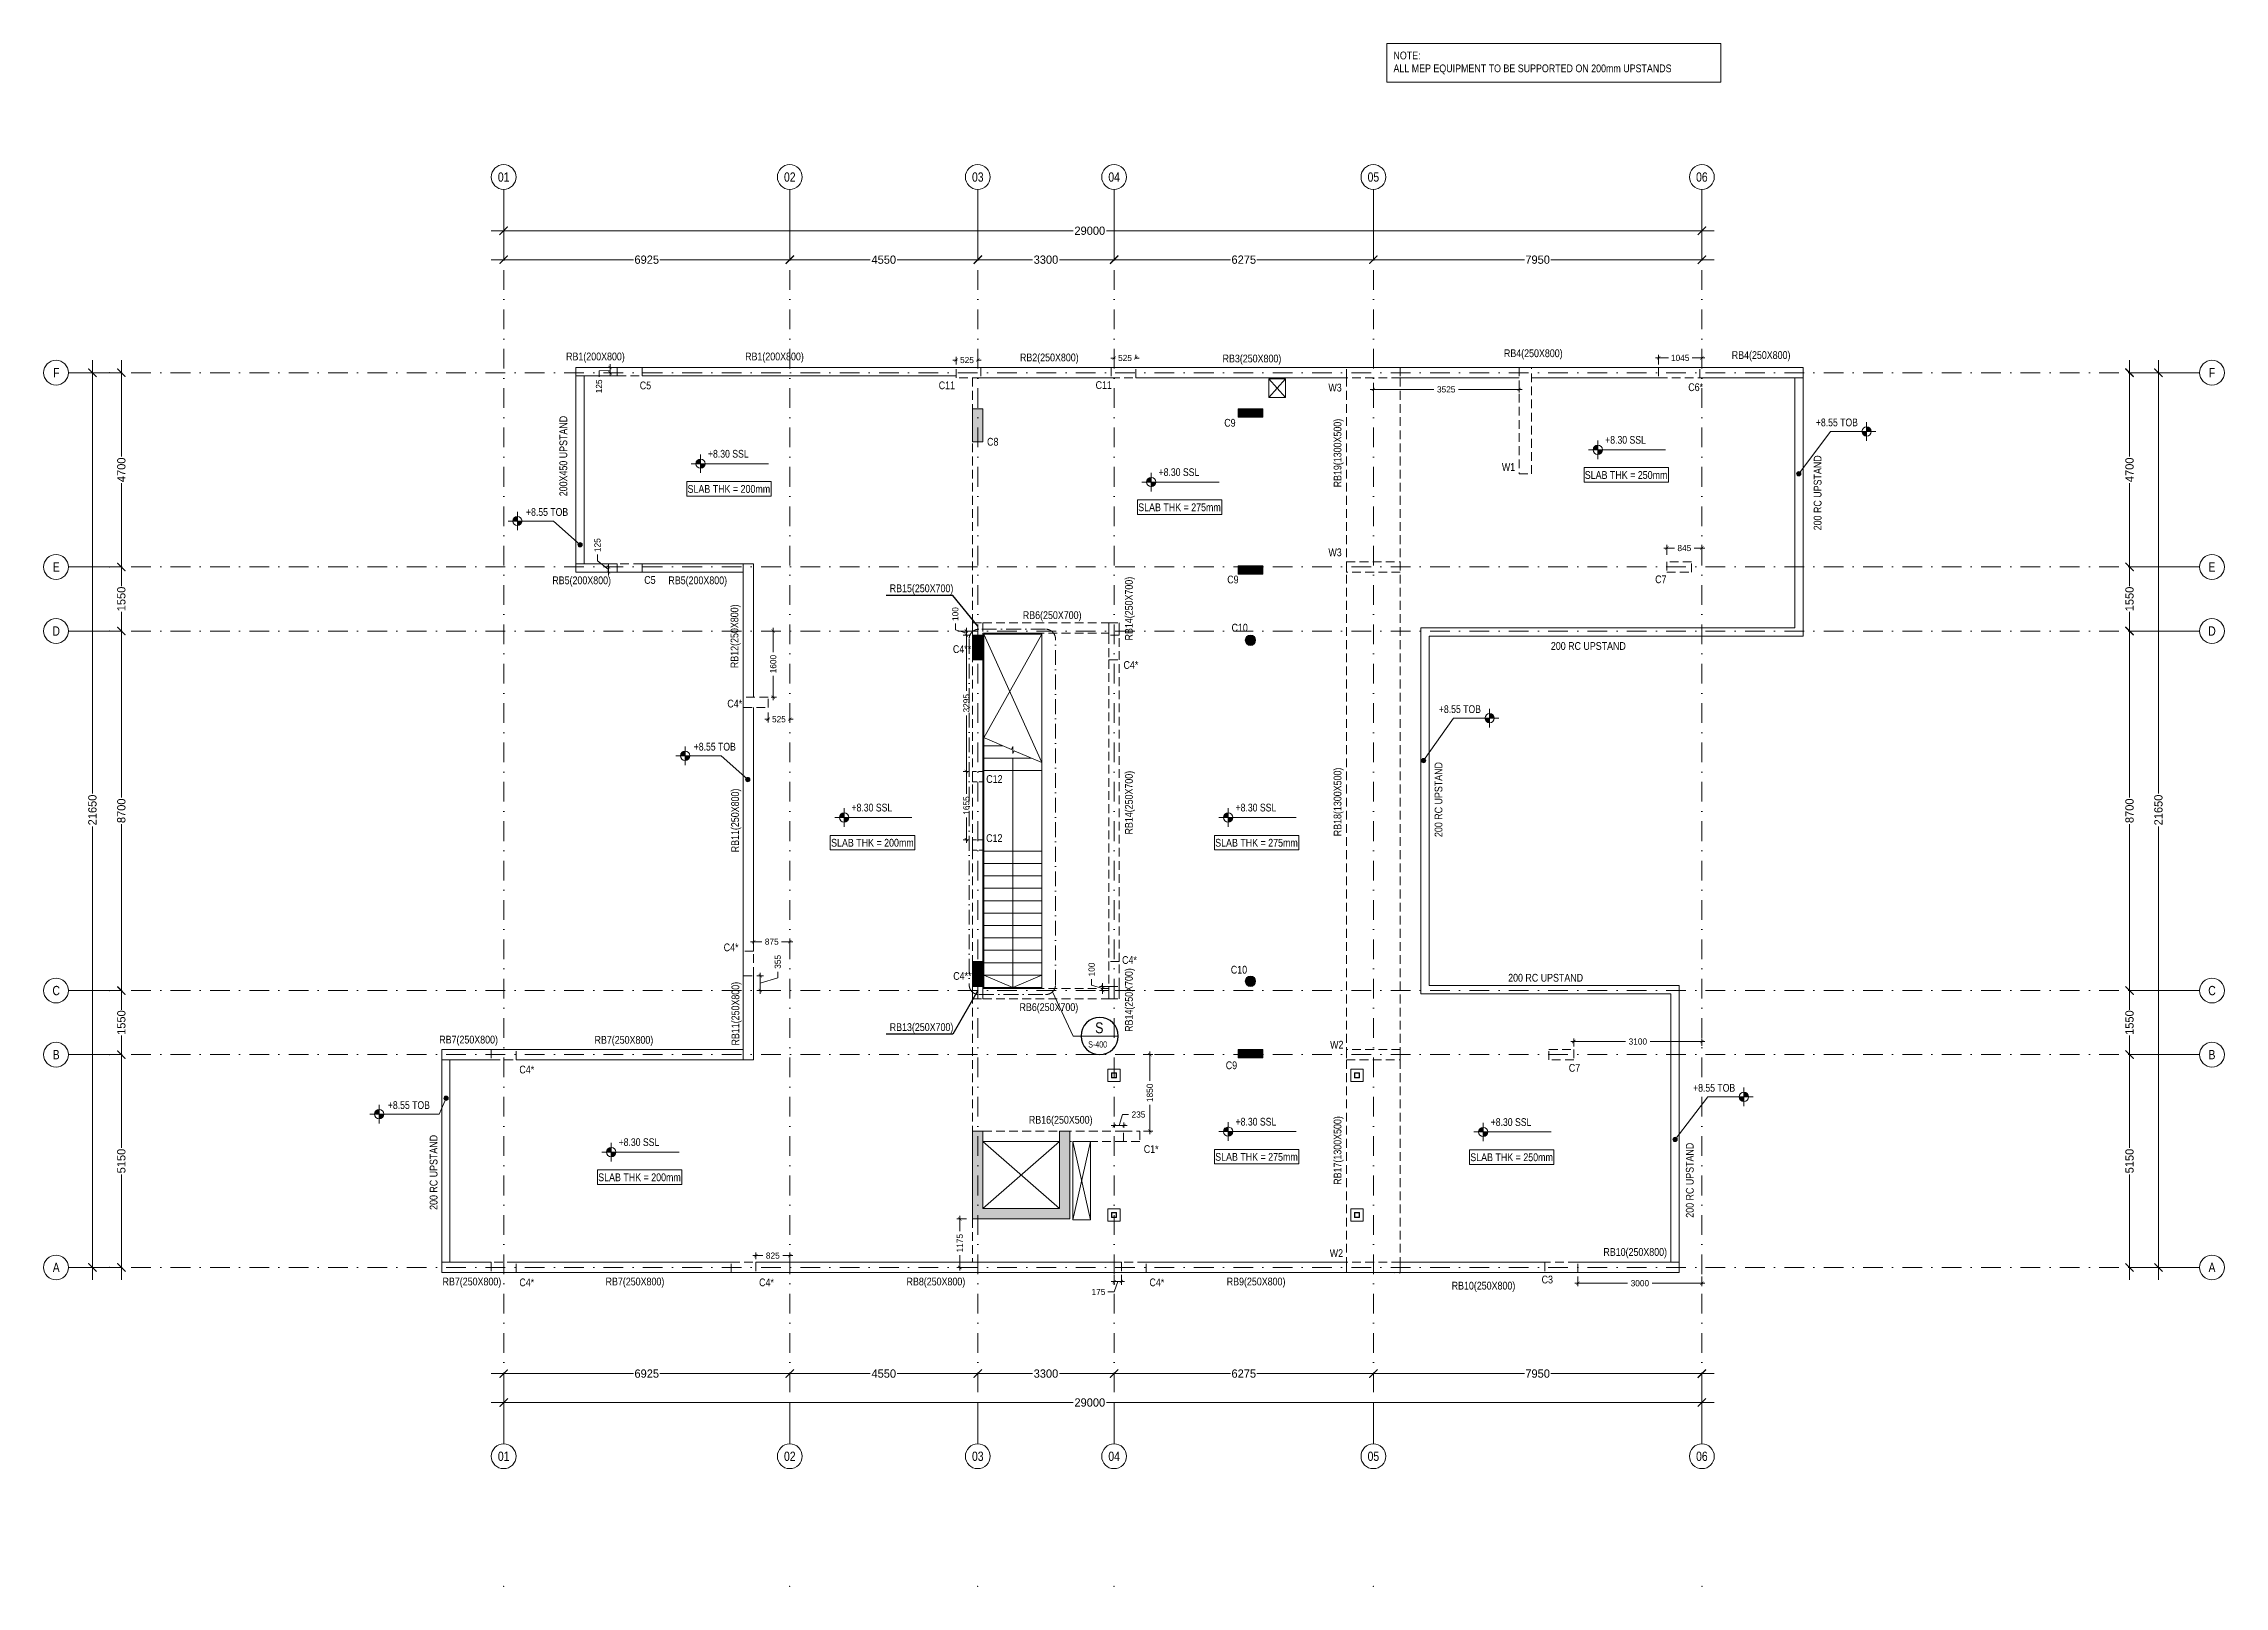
# Model space of a CAD drawing. Header units: millimetres. Extents: x -1760 to 80452, y -32586 to 8596.
# Drawn here: x -1760 to 51022, y -32586 to 4742 of the extents above; entities that cross this region are included whole.
import ezdxf
from ezdxf.enums import TextEntityAlignment as Align

# ---------------------------------------------------------------- set-up
doc = ezdxf.new("R2010")
doc.units = ezdxf.units.MM
doc.header["$LTSCALE"] = 75
for name, pattern in [('ACAD_ISO02W100', [15, 12, -3]), ('Dash Dot 3_16_', [7.9375, 4.7625, -1.5875, 0, -1.5875]), ('DASHDOT2', [12.7, 6.35, -3.175, 0, -3.175]), ('Dot & Dashed', [502.708322, 238.125, -132.291667, 0, -132.291655]), ('Hidden Line', [4.233333, 2.822222, -1.411111])]:
    doc.linetypes.add(name, pattern=pattern)
for name, color, linetype in [('00_A_GRIDS.3D', 1, 'Continuous'), ('02_A_GRIDS.3D', 1, 'Continuous'), ('133-EDEN HILLS- Grid$0$A_DIM 75', 1, 'Continuous'), ('STR BEAMS', 2, 'Continuous')]:
    doc.layers.add(name, color=color, linetype=linetype)
for name, color, linetype, lineweight in [('A-ANNO-SYMB', 150, 'Continuous', 9), ('G-ANNO-DIMS', 111, 'Continuous', 9), ('S-BEAM-IDEN', 2, 'Continuous', 9), ('S-COL', 3, 'Continuous', 13), ('S-COLS-IDEN', 171, 'Continuous', 9), ('S-HATCH', 8, 'Continuous', 9), ('S-SLAB', 3, 'Continuous', 13), ('S-STRS-____-OTLN', 31, 'Continuous', 9), ('TXT', 11, 'Continuous', 9)]:
    doc.layers.add(name, color=color, linetype=linetype, lineweight=lineweight)
doc.styles.add('133-5F Grid$0$TEXT 75', font='GOTHIC.TTF', dxfattribs={"height": 150})
doc.styles.add('236 - NAS Mall_CD_GF Plan$0$TEXT 500', font='GOTHIC.TTF', dxfattribs={"height": 350})
doc.styles.add('Arial', font='arial.ttf', dxfattribs={"width": 0.8, "height": 187.5})
doc.styles.add('Arial Narrow_1', font='ARIALN.TTF', dxfattribs={"height": 187.5})
doc.styles.add('Arial Narrow_2', font='ARIALN.TTF', dxfattribs={"height": 262.5})
doc.styles.add('Arial Narrow_3', font='ARIALN.TTF', dxfattribs={"width": 0.8, "height": 150})
doc.styles.add('GENERATED_STYLE_3', font='arial.ttf', dxfattribs={"width": 0.8})
doc.styles.add('TEXT 100', font='GOTHIC.TTF', dxfattribs={"height": 200})
doc.dimstyles.new('133-5F Grid$0$DIM 75', dxfattribs={"dimtxt": 150, "dimasz": 80, "dimexe": 75, "dimexo": 75, "dimgap": 75, "dimtad": 0, "dimdec": 0, "dimrnd": 5, "dimzin": 0, "dimdsep": 46, "dimtxsty": '133-5F Grid$0$TEXT 75', "dimblk": '133-5F Grid$0$_ARCHTICK', "dimcen": 0, "dimdle": 75, "dimclrd": 256, "dimclre": 256, "dimclrt": 256, "dimadec": 0, "dimazin": 0, "dimtfac": 1, "dimtdec": 0, "dimtmove": 1, "dimatfit": 3, "dimfxl": 160, "dimfxlon": 1, "dimtolj": 1, "dimtzin": 0, "dimlwd": 0, "dimlwe": 0, "dimarcsym": 0})
doc.dimstyles.new('236 - NAS Mall_CD_GF Plan$0$DIM 500', dxfattribs={"dimtxt": 350, "dimasz": 300, "dimexe": 0, "dimexo": 0, "dimgap": 25, "dimtad": 0, "dimdec": 0, "dimrnd": 5, "dimzin": 0, "dimdsep": 46, "dimtxsty": '236 - NAS Mall_CD_GF Plan$0$TEXT 500', "dimblk": '236 - NAS Mall_CD_GF Plan$0$_ARCHTICK', "dimcen": 0, "dimdle": 300, "dimclrd": 256, "dimclre": 256, "dimclrt": 256, "dimadec": 0, "dimazin": 0, "dimtfac": 1, "dimtdec": 0, "dimtmove": 1, "dimatfit": 3, "dimfxl": 1000, "dimfxlon": 1, "dimtolj": 1, "dimtzin": 0, "dimlwd": 0, "dimlwe": 0, "dimarcsym": 0})

msp = doc.modelspace()

# ---------------------------------------------------------------- texts
at = {"layer": 'S-BEAM-IDEN', "lineweight": 20, "char_height": 187.5, "attachment_point": 1, "style": 'Arial Narrow_1'}
for s, insert, width in [('RB1(200X800)', (10885.8, -2733.6), 1713.653), ('RB1(200X800)', (15219, -2733.6), 1713.653), ('RB2(250X800)', (21871.2, -2757.5), 1713.653), ('RB3(250X800)', (26775.1, -2783), 1713.653), ('RB4(250X800)', (33584.5, -2655.3), 1713.653), ('RB4(250X800)', (39098.4, -2699.7), 1713.653), ('RB5(200X800)', (10552.1, -8150.2), 1713.653), ('RB5(200X800)', (13361.3, -8150.2), 1713.653), ('RB15(250X700)', (18718.4, -8343.4), 1713.653), ('RB6(250X700)', (21940.1, -8992.7), 1713.653), ('200 RC UPSTAND', (34720.7, -9738.4), 2250.277), ('200 RC UPSTAND', (33686.5, -17766.1), 2019.45), ('RB6(250X700)', (21859.8, -18477.2), 1713.653), ('RB13(250X700)', (18718.4, -18960.3), 1713.653), ('RB7(250X800)', (7816.4, -19262.7), 1713.653), ('RB7(250X800)', (11574.5, -19268.7), 1713.653), ('RB16(250X500)', (22086.9, -21203.1), 1713.653), ('RB10(250X800)', (35991.5, -24400.9), 1713.653), ('RB7(250X800)', (7895.6, -25116), 1713.653), ('RB7(250X800)', (11841.8, -25116), 1713.653), ('RB8(250X800)', (19125.9, -25116), 1713.653), ('RB9(250X800)', (26875.5, -25116), 1713.653), ('RB10(250X800)', (32319.3, -25216.1), 1713.653)]:
    msp.add_mtext(s, dxfattribs=dict(at, insert=insert, width=width))
at = {"layer": 'S-BEAM-IDEN', "lineweight": 20, "char_height": 187.5, "attachment_point": 1, "rotation": 90, "style": 'Arial Narrow_1'}
for s, insert, width in [('\\pxt1,9;200X450 UPSTAND', (10725.6, -6209.7), 2260.031), ('RB19(1300X500)', (29463.4, -5994.7), 1713.653), ('200 RC UPSTAND', (41082.6, -7033.3), 2079.363), ('\\pxqc,t4;RB14(250X700)', (24413.3, -9940.9), 2025.004), ('RB12(250X800)', (14867.7, -10367.3), 1713.653), ('200 RC UPSTAND', (31907, -14454.9), 2130.523), ('\\pxqc,t4;RB14(250X700)', (24413.3, -14635.6), 2025.004), ('RB18(1300X500)', (29463.4, -14435.9), 1713.653), ('RB11(250X800)', (14882.5, -14823.9), 1713.653), ('\\pxqc,t4;RB14(250X700)', (24413.3, -19411), 2025.004), ('RB11(250X800)', (14890, -19499.3), 1713.653), ('RB17(1300X500)', (29463.4, -22868.7), 1713.653), ('200 RC UPSTAND', (7585.2, -23476), 2658.404), ('200 RC UPSTAND', (37989, -23665.8), 2434.915)]:
    msp.add_mtext(s, dxfattribs=dict(at, insert=insert, width=width))
at = {"layer": 'S-COLS-IDEN', "char_height": 187.5, "width": 330.696, "attachment_point": 1, "style": 'Arial Narrow_1'}
for s, insert in [('C5', (12669.4, -3434.4)), ('C11', (19905.1, -3432.3)), ('C11', (23702.1, -3426.3)), ('W3', (29336.1, -3486.6)), ('C6*', (38045.9, -3477.3)), ('C9', (26815.6, -4338.1)), ('C8', (21074.6, -4796.9)), ('W1', (33534.7, -5407.7)), ('W3', (29336.1, -7472.8)), ('C5', (12777.5, -8140.4)), ('C9', (26887.8, -8129.7)), ('C7', (37245.4, -8125.5)), ('C10', (26992.1, -9295.5)), ('C4**', (20248, -9814.5)), ('C4*', (24377.4, -10197.5)), ('C4*', (14788.1, -11132.1)), ('C12', (21055.2, -12958.3)), ('C12', (21052.7, -14387.5)), ('C4*', (14700.1, -17030.9)), ('C4*', (24342.5, -17337.4)), ('C4**', (20256.3, -17722.5)), ('C10', (26974.6, -17571.4)), ('W2', (29376.8, -19386.3)), ('C4*', (9755.2, -19986.8)), ('C9', (26852.5, -19883.8)), ('C7', (35155.2, -19946.3)), ('C1*', (24867.6, -21911.9)), ('W2', (29368.4, -24429)), ('C4*', (9755.2, -25136.6)), ('C4*', (15557.5, -25136.8)), ('C4*', (25005.2, -25136.6)), ('C3', (34496.3, -25067.9))]:
    msp.add_mtext(s, dxfattribs=dict(at, insert=insert))
at = {"layer": 'TXT', "lineweight": 20, "char_height": 187.5, "width": 2423.1, "attachment_point": 1, "style": 'Arial Narrow_1'}
for s, insert in [('SLAB THK = 250mm', (35541.1, -5601.8)), ('SLAB THK = 200mm', (13825.9, -5938.8)), ('SLAB THK = 275mm', (24732.7, -6383.1)), ('SLAB THK = 200mm', (17299.9, -14499.9)), ('SLAB THK = 275mm', (26595.9, -14499.9)), ('SLAB THK = 275mm', (26595.9, -22100.1)), ('SLAB THK = 250mm', (32769.9, -22109.1)), ('SLAB THK = 200mm', (11663.2, -22594.7))]:
    msp.add_mtext(s, dxfattribs=dict(at, insert=insert))

# ---------------------------------------------------------------- blocks, each defined once
blk = doc.blocks.new('Spot Elevations - WYE_Spot Elevation - Target Filled-619581-VILLA E - FIRST FLOOR')
at = {"layer": 'G-ANNO-DIMS'}
h = blk.add_hatch(color=256, dxfattribs=at)
edge = h.paths.add_edge_path(flags=0)
edge.add_line((0, 0), (-1.5, 0))
edge.add_arc((0, 0), 1.5, 90, 180, ccw=False)
edge.add_line((0, 1.5), (0, 0))
h = blk.add_hatch(color=256, dxfattribs=at)
edge = h.paths.add_edge_path(flags=0)
edge.add_line((0, 0), (1.5, 0))
edge.add_arc((0, 0), 1.5, 270, 360, ccw=False)
edge.add_line((0, -1.5), (0, 0))
for p, q in [((-3, 0), (3.01, 0)), ((0, -3), (0, 3))]:
    blk.add_line(p, q, dxfattribs=at)
blk.add_circle((0, 0), 1.5, dxfattribs=at)
blk = doc.blocks.new('Standard grid marker')
at = {"layer": '00_A_GRIDS.3D', "linetype": 'Dot & Dashed', "lineweight": 0}
for p, q in [((1000, 0), (0, 0)), ((29352, 0), (30352, 0))]:
    blk.add_line(p, q, dxfattribs=at)
at = {"layer": '00_A_GRIDS.3D', "linetype": 'DASHDOT2', "lineweight": 0}
blk.add_line((1000, 0), (29352, 0), dxfattribs=at)
at = {"layer": '00_A_GRIDS.3D', "linetype": 'Continuous', "lineweight": 0}
for centre in [(-300, 0), (30652, 0)]:
    blk.add_circle(centre, 300, dxfattribs=at)
at = {"layer": '00_A_GRIDS.3D', "linetype": 'Dot & Dashed', "lineweight": 0}
for p in [(1000, 0), (1000, 0), (33800, 0), (33800, 0)]:
    blk.add_point(p, dxfattribs=at)
at = {"layer": '00_A_GRIDS.3D', "lineweight": 0, "style": 'GENERATED_STYLE_3'}
for tag, p in [('AC_MarkerText_1_0', (-464, -51)), ('AC_MarkerText_1_1', (30488, -51))]:
    blk.add_attdef(tag, text='', height=225, rotation=90, dxfattribs=at).set_placement(p, align=Align.TOP_CENTER)
blk = doc.blocks.new('Standard grid marker_2')
at = {"layer": '00_A_GRIDS.3D', "linetype": 'Dot & Dashed', "lineweight": 0}
for p, q in [((1000, 0), (0, 0)), ((50581, 0), (51581, 0))]:
    blk.add_line(p, q, dxfattribs=at)
at = {"layer": '00_A_GRIDS.3D', "linetype": 'DASHDOT2', "lineweight": 0}
blk.add_line((1000, 0), (50581, 0), dxfattribs=at)
at = {"layer": '00_A_GRIDS.3D', "linetype": 'Continuous', "lineweight": 0}
for centre in [(-300, 0), (51881, 0)]:
    blk.add_circle(centre, 300, dxfattribs=at)
at = {"layer": '00_A_GRIDS.3D', "linetype": 'Dot & Dashed', "lineweight": 0}
for p in [(1000, 0), (1000, 0), (50581, 0), (50581, 0)]:
    blk.add_point(p, dxfattribs=at)
at = {"layer": '00_A_GRIDS.3D', "lineweight": 0, "style": 'GENERATED_STYLE_3'}
for tag, p in [('AC_MarkerText_1_0', (-300, -215)), ('AC_MarkerText_1_1', (51881, -215))]:
    blk.add_attdef(tag, text='', height=225, rotation=180, dxfattribs=at).set_placement(p, align=Align.TOP_CENTER)
blk = doc.blocks.new('236 - NAS Mall_CD_GF Plan$0$_ARCHTICK')
at = {"color": 0, "linetype": 'ByBlock', "const_width": 0.15}
blk.add_lwpolyline([(-0.5, -0.5), (0.5, 0.5)], dxfattribs=at)
blk = doc.blocks.new('*D5')
at = {"layer": '02_A_GRIDS.3D', "lineweight": 0, "transparency": 16777216}
for p, q in [((9075, -486), (12519, -486)), ((9375, -64), (9375, -486)), ((16600, -486), (13156, -486)), ((16300, -64), (16300, -486))]:
    blk.add_line(p, q, dxfattribs=at)
at = {"layer": 'Defpoints', "color": 0, "transparency": 16777216}
for p in [(9375, -64), (16300, -64), (16300, -486)]:
    blk.add_point(p, dxfattribs=at)
at = {"layer": '02_A_GRIDS.3D', "lineweight": 0, "transparency": 16777216, "xscale": 200, "yscale": 200, "zscale": 200, "rotation": 180}
blk.add_blockref('236 - NAS Mall_CD_GF Plan$0$_ARCHTICK', (9375, -486), dxfattribs=at)
at = {"layer": '02_A_GRIDS.3D', "lineweight": 0, "transparency": 16777216, "xscale": 200, "yscale": 200, "zscale": 200}
blk.add_blockref('236 - NAS Mall_CD_GF Plan$0$_ARCHTICK', (16300, -486), dxfattribs=at)
at = {"layer": '02_A_GRIDS.3D', "transparency": 16777216, "insert": (12838, -486), "char_height": 200, "attachment_point": 5, "style": 'TEXT 100'}
blk.add_mtext('\\A1;6925', dxfattribs=at)
blk = doc.blocks.new('*D6')
at = {"layer": '02_A_GRIDS.3D', "lineweight": 0, "transparency": 16777216}
for p, q in [((16000, -486), (18249, -486)), ((16300, -64), (16300, -486)), ((21150, -486), (18901, -486)), ((20850, -64), (20850, -486))]:
    blk.add_line(p, q, dxfattribs=at)
at = {"layer": 'Defpoints', "color": 0, "transparency": 16777216}
for p in [(16300, -64), (20850, -64), (20850, -486)]:
    blk.add_point(p, dxfattribs=at)
at = {"layer": '02_A_GRIDS.3D', "lineweight": 0, "transparency": 16777216, "xscale": 200, "yscale": 200, "zscale": 200, "rotation": 180}
blk.add_blockref('236 - NAS Mall_CD_GF Plan$0$_ARCHTICK', (16300, -486), dxfattribs=at)
at = {"layer": '02_A_GRIDS.3D', "lineweight": 0, "transparency": 16777216, "xscale": 200, "yscale": 200, "zscale": 200}
blk.add_blockref('236 - NAS Mall_CD_GF Plan$0$_ARCHTICK', (20850, -486), dxfattribs=at)
at = {"layer": '02_A_GRIDS.3D', "transparency": 16777216, "insert": (18575, -486), "char_height": 200, "attachment_point": 5, "style": 'TEXT 100'}
blk.add_mtext('\\A1;4550', dxfattribs=at)
blk = doc.blocks.new('*D7')
at = {"layer": '02_A_GRIDS.3D', "lineweight": 0, "transparency": 16777216}
for p, q in [((20550, -486), (22176, -486)), ((20850, -64), (20850, -486)), ((24450, -486), (22824, -486)), ((24150, -64), (24150, -486))]:
    blk.add_line(p, q, dxfattribs=at)
at = {"layer": 'Defpoints', "color": 0, "transparency": 16777216}
for p in [(20850, -64), (24150, -64), (24150, -486)]:
    blk.add_point(p, dxfattribs=at)
at = {"layer": '02_A_GRIDS.3D', "lineweight": 0, "transparency": 16777216, "xscale": 200, "yscale": 200, "zscale": 200, "rotation": 180}
blk.add_blockref('236 - NAS Mall_CD_GF Plan$0$_ARCHTICK', (20850, -486), dxfattribs=at)
at = {"layer": '02_A_GRIDS.3D', "lineweight": 0, "transparency": 16777216, "xscale": 200, "yscale": 200, "zscale": 200}
blk.add_blockref('236 - NAS Mall_CD_GF Plan$0$_ARCHTICK', (24150, -486), dxfattribs=at)
at = {"layer": '02_A_GRIDS.3D', "transparency": 16777216, "insert": (22500, -486), "char_height": 200, "attachment_point": 5, "style": 'TEXT 100'}
blk.add_mtext('\\A1;3300', dxfattribs=at)
blk = doc.blocks.new('*D8')
at = {"layer": '02_A_GRIDS.3D', "lineweight": 0, "transparency": 16777216}
for p, q in [((23850, -486), (26969, -486)), ((24150, -64), (24150, -486)), ((30725, -486), (27606, -486)), ((30425, -64), (30425, -486))]:
    blk.add_line(p, q, dxfattribs=at)
at = {"layer": 'Defpoints', "color": 0, "transparency": 16777216}
for p in [(24150, -64), (30425, -64), (30425, -486)]:
    blk.add_point(p, dxfattribs=at)
at = {"layer": '02_A_GRIDS.3D', "lineweight": 0, "transparency": 16777216, "xscale": 200, "yscale": 200, "zscale": 200, "rotation": 180}
blk.add_blockref('236 - NAS Mall_CD_GF Plan$0$_ARCHTICK', (24150, -486), dxfattribs=at)
at = {"layer": '02_A_GRIDS.3D', "lineweight": 0, "transparency": 16777216, "xscale": 200, "yscale": 200, "zscale": 200}
blk.add_blockref('236 - NAS Mall_CD_GF Plan$0$_ARCHTICK', (30425, -486), dxfattribs=at)
at = {"layer": '02_A_GRIDS.3D', "transparency": 16777216, "insert": (27288, -486), "char_height": 200, "attachment_point": 5, "style": 'TEXT 100'}
blk.add_mtext('\\A1;6275', dxfattribs=at)
blk = doc.blocks.new('*D9')
at = {"layer": '02_A_GRIDS.3D', "lineweight": 0, "transparency": 16777216}
for p, q in [((30125, -486), (34081, -486)), ((30425, -64), (30425, -486)), ((38675, -486), (34719, -486)), ((38375, -64), (38375, -486))]:
    blk.add_line(p, q, dxfattribs=at)
at = {"layer": 'Defpoints', "color": 0, "transparency": 16777216}
for p in [(30425, -64), (38375, -64), (38375, -486)]:
    blk.add_point(p, dxfattribs=at)
at = {"layer": '02_A_GRIDS.3D', "lineweight": 0, "transparency": 16777216, "xscale": 200, "yscale": 200, "zscale": 200, "rotation": 180}
blk.add_blockref('236 - NAS Mall_CD_GF Plan$0$_ARCHTICK', (30425, -486), dxfattribs=at)
at = {"layer": '02_A_GRIDS.3D', "lineweight": 0, "transparency": 16777216, "xscale": 200, "yscale": 200, "zscale": 200}
blk.add_blockref('236 - NAS Mall_CD_GF Plan$0$_ARCHTICK', (38375, -486), dxfattribs=at)
at = {"layer": '02_A_GRIDS.3D', "transparency": 16777216, "insert": (34400, -486), "char_height": 200, "attachment_point": 5, "style": 'TEXT 100'}
blk.add_mtext('\\A1;7950', dxfattribs=at)
blk = doc.blocks.new('*D10')
at = {"layer": '02_A_GRIDS.3D', "lineweight": 0, "transparency": 16777216}
for p, q in [((9375, 636), (9375, 214)), ((38375, 636), (38375, 214)), ((9075, 214), (23159, 214)), ((38675, 214), (23963, 214))]:
    blk.add_line(p, q, dxfattribs=at)
at = {"layer": 'Defpoints', "color": 0, "transparency": 16777216}
for p in [(9375, 636), (38375, 636), (38375, 214)]:
    blk.add_point(p, dxfattribs=at)
at = {"layer": '02_A_GRIDS.3D', "lineweight": 0, "transparency": 16777216, "xscale": 200, "yscale": 200, "zscale": 200, "rotation": 180}
blk.add_blockref('236 - NAS Mall_CD_GF Plan$0$_ARCHTICK', (9375, 214), dxfattribs=at)
at = {"layer": '02_A_GRIDS.3D', "lineweight": 0, "transparency": 16777216, "xscale": 200, "yscale": 200, "zscale": 200}
blk.add_blockref('236 - NAS Mall_CD_GF Plan$0$_ARCHTICK', (38375, 214), dxfattribs=at)
at = {"layer": '02_A_GRIDS.3D', "transparency": 16777216, "insert": (23561, 214), "char_height": 200, "attachment_point": 5, "style": 'TEXT 100'}
blk.add_mtext('\\A1;29000', dxfattribs=at)
blk = doc.blocks.new('*D11')
at = {"layer": '02_A_GRIDS.3D', "lineweight": 0, "transparency": 16777216}
for p, q in [((-578, -2920), (-578, -13399)), ((-157, -3220), (-578, -3220)), ((-578, -25170), (-578, -14203)), ((-160, -24870), (-578, -24870))]:
    blk.add_line(p, q, dxfattribs=at)
at = {"layer": 'Defpoints', "color": 0, "transparency": 16777216}
for p in [(-157, -3220), (-578, -24870), (-160, -24870)]:
    blk.add_point(p, dxfattribs=at)
at = {"layer": '02_A_GRIDS.3D', "lineweight": 0, "transparency": 16777216, "xscale": 200, "yscale": 200, "zscale": 200}
for p, rotation in [((-578, -3220), 90), ((-578, -24870), 270)]:
    blk.add_blockref('236 - NAS Mall_CD_GF Plan$0$_ARCHTICK', p, dxfattribs=dict(at, rotation=rotation))
at = {"layer": '02_A_GRIDS.3D', "transparency": 16777216, "insert": (-578, -13801), "char_height": 200, "attachment_point": 5, "rotation": 90, "style": 'TEXT 100'}
blk.add_mtext('\\A1;21650', dxfattribs=at)
blk = doc.blocks.new('*D12')
at = {"layer": '02_A_GRIDS.3D', "lineweight": 0, "transparency": 16777216}
for p, q in [((122, -2920), (122, -5244)), ((-300, -3220), (122, -3220)), ((122, -8220), (122, -5896)), ((-300, -7920), (122, -7920))]:
    blk.add_line(p, q, dxfattribs=at)
at = {"layer": 'Defpoints', "color": 0, "transparency": 16777216}
for p in [(-300, -3220), (-300, -7920), (122, -7920)]:
    blk.add_point(p, dxfattribs=at)
at = {"layer": '02_A_GRIDS.3D', "lineweight": 0, "transparency": 16777216, "xscale": 200, "yscale": 200, "zscale": 200}
for p, rotation in [((122, -3220), 90), ((122, -7920), 270)]:
    blk.add_blockref('236 - NAS Mall_CD_GF Plan$0$_ARCHTICK', p, dxfattribs=dict(at, rotation=rotation))
at = {"layer": '02_A_GRIDS.3D', "transparency": 16777216, "insert": (122, -5570), "char_height": 200, "attachment_point": 5, "rotation": 90, "style": 'TEXT 100'}
blk.add_mtext('\\A1;4700', dxfattribs=at)
blk = doc.blocks.new('*D13')
at = {"layer": '02_A_GRIDS.3D', "lineweight": 0, "transparency": 16777216}
for p, q in [((122, -7620), (122, -8386)), ((-300, -7920), (122, -7920)), ((-300, -9470), (122, -9470)), ((122, -9770), (122, -9004))]:
    blk.add_line(p, q, dxfattribs=at)
at = {"layer": 'Defpoints', "color": 0, "transparency": 16777216}
for p in [(-300, -7920), (-300, -9470), (122, -9470)]:
    blk.add_point(p, dxfattribs=at)
at = {"layer": '02_A_GRIDS.3D', "lineweight": 0, "transparency": 16777216, "xscale": 200, "yscale": 200, "zscale": 200}
for p, rotation in [((122, -7920), 90), ((122, -9470), 270)]:
    blk.add_blockref('236 - NAS Mall_CD_GF Plan$0$_ARCHTICK', p, dxfattribs=dict(at, rotation=rotation))
at = {"layer": '02_A_GRIDS.3D', "transparency": 16777216, "insert": (122, -8695), "char_height": 200, "attachment_point": 5, "rotation": 90, "style": 'TEXT 100'}
blk.add_mtext('\\A1;1550', dxfattribs=at)
blk = doc.blocks.new('*D14')
at = {"layer": '02_A_GRIDS.3D', "lineweight": 0, "transparency": 16777216}
for p, q in [((-300, -9470), (122, -9470)), ((122, -9170), (122, -13495)), ((122, -18470), (122, -14144)), ((-300, -18170), (122, -18170))]:
    blk.add_line(p, q, dxfattribs=at)
at = {"layer": 'Defpoints', "color": 0, "transparency": 16777216}
for p in [(-300, -9470), (-300, -18170), (122, -18170)]:
    blk.add_point(p, dxfattribs=at)
at = {"layer": '02_A_GRIDS.3D', "lineweight": 0, "transparency": 16777216, "xscale": 200, "yscale": 200, "zscale": 200}
for p, rotation in [((122, -9470), 90), ((122, -18170), 270)]:
    blk.add_blockref('236 - NAS Mall_CD_GF Plan$0$_ARCHTICK', p, dxfattribs=dict(at, rotation=rotation))
at = {"layer": '02_A_GRIDS.3D', "transparency": 16777216, "insert": (122, -13820), "char_height": 200, "attachment_point": 5, "rotation": 90, "style": 'TEXT 100'}
blk.add_mtext('\\A1;8700', dxfattribs=at)
blk = doc.blocks.new('*D15')
at = {"layer": '02_A_GRIDS.3D', "lineweight": 0, "transparency": 16777216}
for p, q in [((122, -17870), (122, -18635)), ((-300, -18170), (122, -18170)), ((122, -20020), (122, -19254)), ((-300, -19720), (122, -19720))]:
    blk.add_line(p, q, dxfattribs=at)
at = {"layer": 'Defpoints', "color": 0, "transparency": 16777216}
for p in [(-300, -18170), (-300, -19720), (122, -19720)]:
    blk.add_point(p, dxfattribs=at)
at = {"layer": '02_A_GRIDS.3D', "lineweight": 0, "transparency": 16777216, "xscale": 200, "yscale": 200, "zscale": 200}
for p, rotation in [((122, -18170), 90), ((122, -19720), 270)]:
    blk.add_blockref('236 - NAS Mall_CD_GF Plan$0$_ARCHTICK', p, dxfattribs=dict(at, rotation=rotation))
at = {"layer": '02_A_GRIDS.3D', "transparency": 16777216, "insert": (122, -18945), "char_height": 200, "attachment_point": 5, "rotation": 90, "style": 'TEXT 100'}
blk.add_mtext('\\A1;1550', dxfattribs=at)
blk = doc.blocks.new('*D16')
at = {"layer": '02_A_GRIDS.3D', "lineweight": 0, "transparency": 16777216}
for p, q in [((122, -19420), (122, -21971)), ((-300, -19720), (122, -19720)), ((122, -25170), (122, -22618)), ((-300, -24870), (122, -24870))]:
    blk.add_line(p, q, dxfattribs=at)
at = {"layer": 'Defpoints', "color": 0, "transparency": 16777216}
for p in [(-300, -19720), (-300, -24870), (122, -24870)]:
    blk.add_point(p, dxfattribs=at)
at = {"layer": '02_A_GRIDS.3D', "lineweight": 0, "transparency": 16777216, "xscale": 200, "yscale": 200, "zscale": 200}
for p, rotation in [((122, -19720), 90), ((122, -24870), 270)]:
    blk.add_blockref('236 - NAS Mall_CD_GF Plan$0$_ARCHTICK', p, dxfattribs=dict(at, rotation=rotation))
at = {"layer": '02_A_GRIDS.3D', "transparency": 16777216, "insert": (122, -22295), "char_height": 200, "attachment_point": 5, "rotation": 90, "style": 'TEXT 100'}
blk.add_mtext('\\A1;5150', dxfattribs=at)
blk = doc.blocks.new('*D17')
at = {"layer": '02_A_GRIDS.3D', "lineweight": 0, "transparency": 16777216}
for p, q in [((9075, -27438), (12519, -27438)), ((9375, -27859), (9375, -27438)), ((16600, -27438), (13156, -27438)), ((16300, -27859), (16300, -27438))]:
    blk.add_line(p, q, dxfattribs=at)
at = {"layer": 'Defpoints', "color": 0, "transparency": 16777216}
for p in [(16300, -27438), (9375, -27859), (16300, -27859)]:
    blk.add_point(p, dxfattribs=at)
at = {"layer": '02_A_GRIDS.3D', "lineweight": 0, "transparency": 16777216, "xscale": 200, "yscale": 200, "zscale": 200, "rotation": 180}
blk.add_blockref('236 - NAS Mall_CD_GF Plan$0$_ARCHTICK', (9375, -27438), dxfattribs=at)
at = {"layer": '02_A_GRIDS.3D', "lineweight": 0, "transparency": 16777216, "xscale": 200, "yscale": 200, "zscale": 200}
blk.add_blockref('236 - NAS Mall_CD_GF Plan$0$_ARCHTICK', (16300, -27438), dxfattribs=at)
at = {"layer": '02_A_GRIDS.3D', "transparency": 16777216, "insert": (12838, -27438), "char_height": 200, "attachment_point": 5, "style": 'TEXT 100'}
blk.add_mtext('\\A1;6925', dxfattribs=at)
blk = doc.blocks.new('*D18')
at = {"layer": '02_A_GRIDS.3D', "lineweight": 0, "transparency": 16777216}
for p, q in [((16000, -27438), (18249, -27438)), ((16300, -27859), (16300, -27438)), ((21150, -27438), (18901, -27438)), ((20850, -27859), (20850, -27438))]:
    blk.add_line(p, q, dxfattribs=at)
at = {"layer": 'Defpoints', "color": 0, "transparency": 16777216}
for p in [(20850, -27438), (16300, -27859), (20850, -27859)]:
    blk.add_point(p, dxfattribs=at)
at = {"layer": '02_A_GRIDS.3D', "lineweight": 0, "transparency": 16777216, "xscale": 200, "yscale": 200, "zscale": 200, "rotation": 180}
blk.add_blockref('236 - NAS Mall_CD_GF Plan$0$_ARCHTICK', (16300, -27438), dxfattribs=at)
at = {"layer": '02_A_GRIDS.3D', "lineweight": 0, "transparency": 16777216, "xscale": 200, "yscale": 200, "zscale": 200}
blk.add_blockref('236 - NAS Mall_CD_GF Plan$0$_ARCHTICK', (20850, -27438), dxfattribs=at)
at = {"layer": '02_A_GRIDS.3D', "transparency": 16777216, "insert": (18575, -27438), "char_height": 200, "attachment_point": 5, "style": 'TEXT 100'}
blk.add_mtext('\\A1;4550', dxfattribs=at)
blk = doc.blocks.new('*D19')
at = {"layer": '02_A_GRIDS.3D', "lineweight": 0, "transparency": 16777216}
for p, q in [((20550, -27438), (22176, -27438)), ((20850, -27859), (20850, -27438)), ((24450, -27438), (22824, -27438)), ((24150, -27859), (24150, -27438))]:
    blk.add_line(p, q, dxfattribs=at)
at = {"layer": 'Defpoints', "color": 0, "transparency": 16777216}
for p in [(24150, -27438), (20850, -27859), (24150, -27859)]:
    blk.add_point(p, dxfattribs=at)
at = {"layer": '02_A_GRIDS.3D', "lineweight": 0, "transparency": 16777216, "xscale": 200, "yscale": 200, "zscale": 200, "rotation": 180}
blk.add_blockref('236 - NAS Mall_CD_GF Plan$0$_ARCHTICK', (20850, -27438), dxfattribs=at)
at = {"layer": '02_A_GRIDS.3D', "lineweight": 0, "transparency": 16777216, "xscale": 200, "yscale": 200, "zscale": 200}
blk.add_blockref('236 - NAS Mall_CD_GF Plan$0$_ARCHTICK', (24150, -27438), dxfattribs=at)
at = {"layer": '02_A_GRIDS.3D', "transparency": 16777216, "insert": (22500, -27438), "char_height": 200, "attachment_point": 5, "style": 'TEXT 100'}
blk.add_mtext('\\A1;3300', dxfattribs=at)
blk = doc.blocks.new('*D20')
at = {"layer": '02_A_GRIDS.3D', "lineweight": 0, "transparency": 16777216}
for p, q in [((23850, -27438), (26969, -27438)), ((24150, -27859), (24150, -27438)), ((30725, -27438), (27606, -27438)), ((30425, -27859), (30425, -27438))]:
    blk.add_line(p, q, dxfattribs=at)
at = {"layer": 'Defpoints', "color": 0, "transparency": 16777216}
for p in [(30425, -27438), (24150, -27859), (30425, -27859)]:
    blk.add_point(p, dxfattribs=at)
at = {"layer": '02_A_GRIDS.3D', "lineweight": 0, "transparency": 16777216, "xscale": 200, "yscale": 200, "zscale": 200, "rotation": 180}
blk.add_blockref('236 - NAS Mall_CD_GF Plan$0$_ARCHTICK', (24150, -27438), dxfattribs=at)
at = {"layer": '02_A_GRIDS.3D', "lineweight": 0, "transparency": 16777216, "xscale": 200, "yscale": 200, "zscale": 200}
blk.add_blockref('236 - NAS Mall_CD_GF Plan$0$_ARCHTICK', (30425, -27438), dxfattribs=at)
at = {"layer": '02_A_GRIDS.3D', "transparency": 16777216, "insert": (27288, -27438), "char_height": 200, "attachment_point": 5, "style": 'TEXT 100'}
blk.add_mtext('\\A1;6275', dxfattribs=at)
blk = doc.blocks.new('*D21')
at = {"layer": '02_A_GRIDS.3D', "lineweight": 0, "transparency": 16777216}
for p, q in [((30125, -27438), (34081, -27438)), ((30425, -27859), (30425, -27438)), ((38675, -27438), (34719, -27438)), ((38375, -27859), (38375, -27438))]:
    blk.add_line(p, q, dxfattribs=at)
at = {"layer": 'Defpoints', "color": 0, "transparency": 16777216}
for p in [(38375, -27438), (30425, -27859), (38375, -27859)]:
    blk.add_point(p, dxfattribs=at)
at = {"layer": '02_A_GRIDS.3D', "lineweight": 0, "transparency": 16777216, "xscale": 200, "yscale": 200, "zscale": 200, "rotation": 180}
blk.add_blockref('236 - NAS Mall_CD_GF Plan$0$_ARCHTICK', (30425, -27438), dxfattribs=at)
at = {"layer": '02_A_GRIDS.3D', "lineweight": 0, "transparency": 16777216, "xscale": 200, "yscale": 200, "zscale": 200}
blk.add_blockref('236 - NAS Mall_CD_GF Plan$0$_ARCHTICK', (38375, -27438), dxfattribs=at)
at = {"layer": '02_A_GRIDS.3D', "transparency": 16777216, "insert": (34400, -27438), "char_height": 200, "attachment_point": 5, "style": 'TEXT 100'}
blk.add_mtext('\\A1;7950', dxfattribs=at)
blk = doc.blocks.new('*D22')
at = {"layer": '02_A_GRIDS.3D', "lineweight": 0, "transparency": 16777216}
for p, q in [((9375, -27716), (9375, -28138)), ((38375, -27716), (38375, -28138)), ((9075, -28138), (23159, -28138)), ((38675, -28138), (23963, -28138))]:
    blk.add_line(p, q, dxfattribs=at)
at = {"layer": 'Defpoints', "color": 0, "transparency": 16777216}
for p in [(9375, -27716), (38375, -27716), (38375, -28138)]:
    blk.add_point(p, dxfattribs=at)
at = {"layer": '02_A_GRIDS.3D', "lineweight": 0, "transparency": 16777216, "xscale": 200, "yscale": 200, "zscale": 200, "rotation": 180}
blk.add_blockref('236 - NAS Mall_CD_GF Plan$0$_ARCHTICK', (9375, -28138), dxfattribs=at)
at = {"layer": '02_A_GRIDS.3D', "lineweight": 0, "transparency": 16777216, "xscale": 200, "yscale": 200, "zscale": 200}
blk.add_blockref('236 - NAS Mall_CD_GF Plan$0$_ARCHTICK', (38375, -28138), dxfattribs=at)
at = {"layer": '02_A_GRIDS.3D', "transparency": 16777216, "insert": (23561, -28138), "char_height": 200, "attachment_point": 5, "style": 'TEXT 100'}
blk.add_mtext('\\A1;29000', dxfattribs=at)
blk = doc.blocks.new('*D23')
at = {"layer": '02_A_GRIDS.3D', "lineweight": 0, "transparency": 16777216}
for p, q in [((49426, -2920), (49426, -13399)), ((49004, -3220), (49426, -3220)), ((49426, -25170), (49426, -14203)), ((49007, -24870), (49426, -24870))]:
    blk.add_line(p, q, dxfattribs=at)
at = {"layer": 'Defpoints', "color": 0, "transparency": 16777216}
for p in [(49004, -3220), (49007, -24870), (49426, -24870)]:
    blk.add_point(p, dxfattribs=at)
at = {"layer": '02_A_GRIDS.3D', "lineweight": 0, "transparency": 16777216, "xscale": 200, "yscale": 200, "zscale": 200}
for p, rotation in [((49426, -3220), 90), ((49426, -24870), 270)]:
    blk.add_blockref('236 - NAS Mall_CD_GF Plan$0$_ARCHTICK', p, dxfattribs=dict(at, rotation=rotation))
at = {"layer": '02_A_GRIDS.3D', "transparency": 16777216, "insert": (49426, -13801), "char_height": 200, "attachment_point": 5, "rotation": 90, "style": 'TEXT 100'}
blk.add_mtext('\\A1;21650', dxfattribs=at)
blk = doc.blocks.new('*D24')
at = {"layer": '02_A_GRIDS.3D', "lineweight": 0, "transparency": 16777216}
for p, q in [((48726, -2920), (48726, -5244)), ((49148, -3220), (48726, -3220)), ((48726, -8220), (48726, -5896)), ((49148, -7920), (48726, -7920))]:
    blk.add_line(p, q, dxfattribs=at)
at = {"layer": 'Defpoints', "color": 0, "transparency": 16777216}
for p in [(49148, -3220), (48726, -7920), (49148, -7920)]:
    blk.add_point(p, dxfattribs=at)
at = {"layer": '02_A_GRIDS.3D', "lineweight": 0, "transparency": 16777216, "xscale": 200, "yscale": 200, "zscale": 200}
for p, rotation in [((48726, -3220), 90), ((48726, -7920), 270)]:
    blk.add_blockref('236 - NAS Mall_CD_GF Plan$0$_ARCHTICK', p, dxfattribs=dict(at, rotation=rotation))
at = {"layer": '02_A_GRIDS.3D', "transparency": 16777216, "insert": (48726, -5570), "char_height": 200, "attachment_point": 5, "rotation": 90, "style": 'TEXT 100'}
blk.add_mtext('\\A1;4700', dxfattribs=at)
blk = doc.blocks.new('*D25')
at = {"layer": '02_A_GRIDS.3D', "lineweight": 0, "transparency": 16777216}
for p, q in [((48726, -7620), (48726, -8386)), ((49148, -7920), (48726, -7920)), ((48726, -9770), (48726, -9004)), ((49148, -9470), (48726, -9470))]:
    blk.add_line(p, q, dxfattribs=at)
at = {"layer": 'Defpoints', "color": 0, "transparency": 16777216}
for p in [(49148, -7920), (48726, -9470), (49148, -9470)]:
    blk.add_point(p, dxfattribs=at)
at = {"layer": '02_A_GRIDS.3D', "lineweight": 0, "transparency": 16777216, "xscale": 200, "yscale": 200, "zscale": 200}
for p, rotation in [((48726, -7920), 90), ((48726, -9470), 270)]:
    blk.add_blockref('236 - NAS Mall_CD_GF Plan$0$_ARCHTICK', p, dxfattribs=dict(at, rotation=rotation))
at = {"layer": '02_A_GRIDS.3D', "transparency": 16777216, "insert": (48726, -8695), "char_height": 200, "attachment_point": 5, "rotation": 90, "style": 'TEXT 100'}
blk.add_mtext('\\A1;1550', dxfattribs=at)
blk = doc.blocks.new('*D26')
at = {"layer": '02_A_GRIDS.3D', "lineweight": 0, "transparency": 16777216}
for p, q in [((48726, -9170), (48726, -13495)), ((49148, -9470), (48726, -9470)), ((48726, -18470), (48726, -14144)), ((49148, -18170), (48726, -18170))]:
    blk.add_line(p, q, dxfattribs=at)
at = {"layer": 'Defpoints', "color": 0, "transparency": 16777216}
for p in [(49148, -9470), (48726, -18170), (49148, -18170)]:
    blk.add_point(p, dxfattribs=at)
at = {"layer": '02_A_GRIDS.3D', "lineweight": 0, "transparency": 16777216, "xscale": 200, "yscale": 200, "zscale": 200}
for p, rotation in [((48726, -9470), 90), ((48726, -18170), 270)]:
    blk.add_blockref('236 - NAS Mall_CD_GF Plan$0$_ARCHTICK', p, dxfattribs=dict(at, rotation=rotation))
at = {"layer": '02_A_GRIDS.3D', "transparency": 16777216, "insert": (48726, -13820), "char_height": 200, "attachment_point": 5, "rotation": 90, "style": 'TEXT 100'}
blk.add_mtext('\\A1;8700', dxfattribs=at)
blk = doc.blocks.new('*D27')
at = {"layer": '02_A_GRIDS.3D', "lineweight": 0, "transparency": 16777216}
for p, q in [((48726, -17870), (48726, -18635)), ((49148, -18170), (48726, -18170)), ((48726, -20020), (48726, -19254)), ((49148, -19720), (48726, -19720))]:
    blk.add_line(p, q, dxfattribs=at)
at = {"layer": 'Defpoints', "color": 0, "transparency": 16777216}
for p in [(49148, -18170), (48726, -19720), (49148, -19720)]:
    blk.add_point(p, dxfattribs=at)
at = {"layer": '02_A_GRIDS.3D', "lineweight": 0, "transparency": 16777216, "xscale": 200, "yscale": 200, "zscale": 200}
for p, rotation in [((48726, -18170), 90), ((48726, -19720), 270)]:
    blk.add_blockref('236 - NAS Mall_CD_GF Plan$0$_ARCHTICK', p, dxfattribs=dict(at, rotation=rotation))
at = {"layer": '02_A_GRIDS.3D', "transparency": 16777216, "insert": (48726, -18945), "char_height": 200, "attachment_point": 5, "rotation": 90, "style": 'TEXT 100'}
blk.add_mtext('\\A1;1550', dxfattribs=at)
blk = doc.blocks.new('*D28')
at = {"layer": '02_A_GRIDS.3D', "lineweight": 0, "transparency": 16777216}
for p, q in [((48726, -19420), (48726, -21971)), ((49148, -19720), (48726, -19720)), ((48726, -25170), (48726, -22618)), ((49148, -24870), (48726, -24870))]:
    blk.add_line(p, q, dxfattribs=at)
at = {"layer": 'Defpoints', "color": 0, "transparency": 16777216}
for p in [(49148, -19720), (48726, -24870), (49148, -24870)]:
    blk.add_point(p, dxfattribs=at)
at = {"layer": '02_A_GRIDS.3D', "lineweight": 0, "transparency": 16777216, "xscale": 200, "yscale": 200, "zscale": 200}
for p, rotation in [((48726, -19720), 90), ((48726, -24870), 270)]:
    blk.add_blockref('236 - NAS Mall_CD_GF Plan$0$_ARCHTICK', p, dxfattribs=dict(at, rotation=rotation))
at = {"layer": '02_A_GRIDS.3D', "transparency": 16777216, "insert": (48726, -22295), "char_height": 200, "attachment_point": 5, "rotation": 90, "style": 'TEXT 100'}
blk.add_mtext('\\A1;5150', dxfattribs=at)
blk = doc.blocks.new('133-5F Grid$0$_ARCHTICK')
at = {"color": 0, "linetype": 'ByBlock', "const_width": 0.15}
blk.add_lwpolyline([(-0.5, -0.5), (0.5, 0.5)], dxfattribs=at)
blk = doc.blocks.new('*D29')
at = {"layer": '133-EDEN HILLS- Grid$0$A_DIM 75', "lineweight": 0, "transparency": 16777216}
for p, q in [((20325, -2914), (20245, -2914)), ((20325, -3020), (20325, -2839)), ((20325, -2914), (20348, -2914)), ((20850, -2914), (20827, -2914)), ((20850, -3020), (20850, -2839)), ((20850, -2914), (20930, -2914))]:
    blk.add_line(p, q, dxfattribs=at)
at = {"layer": 'Defpoints', "color": 0, "transparency": 16777216}
for p in [(20325, -3095), (20850, -2914), (20850, -3095)]:
    blk.add_point(p, dxfattribs=at)
at = {"layer": '133-EDEN HILLS- Grid$0$A_DIM 75', "lineweight": 0, "transparency": 16777216, "xscale": 80, "yscale": 80, "zscale": 80}
blk.add_blockref('133-5F Grid$0$_ARCHTICK', (20325, -2914), dxfattribs=at)
at = {"layer": '133-EDEN HILLS- Grid$0$A_DIM 75', "lineweight": 0, "transparency": 16777216, "xscale": 80, "yscale": 80, "zscale": 80, "rotation": 180}
blk.add_blockref('133-5F Grid$0$_ARCHTICK', (20850, -2914), dxfattribs=at)
at = {"layer": '133-EDEN HILLS- Grid$0$A_DIM 75', "transparency": 16777216, "insert": (20588, -2914), "char_height": 150, "attachment_point": 5, "style": '133-5F Grid$0$TEXT 75'}
blk.add_mtext('\\A1;525', dxfattribs=at)
blk = doc.blocks.new('*D30')
at = {"layer": '133-EDEN HILLS- Grid$0$A_DIM 75', "lineweight": 0, "transparency": 16777216}
for p, q in [((24150, -2865), (24070, -2865)), ((24150, -3022), (24150, -2790)), ((24150, -2865), (24173, -2865)), ((24675, -2865), (24652, -2865)), ((24675, -2865), (24675, -2790)), ((24675, -2865), (24755, -2865))]:
    blk.add_line(p, q, dxfattribs=at)
at = {"layer": 'Defpoints', "color": 0, "transparency": 16777216}
for p in [(24150, -3097), (24675, -2865), (24675, -2865)]:
    blk.add_point(p, dxfattribs=at)
at = {"layer": '133-EDEN HILLS- Grid$0$A_DIM 75', "lineweight": 0, "transparency": 16777216, "xscale": 80, "yscale": 80, "zscale": 80}
blk.add_blockref('133-5F Grid$0$_ARCHTICK', (24150, -2865), dxfattribs=at)
at = {"layer": '133-EDEN HILLS- Grid$0$A_DIM 75', "lineweight": 0, "transparency": 16777216, "xscale": 80, "yscale": 80, "zscale": 80, "rotation": 180}
blk.add_blockref('133-5F Grid$0$_ARCHTICK', (24675, -2865), dxfattribs=at)
at = {"layer": '133-EDEN HILLS- Grid$0$A_DIM 75', "transparency": 16777216, "insert": (24413, -2865), "char_height": 150, "attachment_point": 5, "style": '133-5F Grid$0$TEXT 75'}
blk.add_mtext('\\A1;525', dxfattribs=at)
blk = doc.blocks.new('*D31')
at = {"layer": '133-EDEN HILLS- Grid$0$A_DIM 75', "lineweight": 0, "transparency": 16777216}
for p, q in [((37253, -2862), (37564, -2862)), ((37328, -3021), (37328, -2787)), ((38450, -2862), (38139, -2862)), ((38375, -3021), (38375, -2787))]:
    blk.add_line(p, q, dxfattribs=at)
at = {"layer": 'Defpoints', "color": 0, "transparency": 16777216}
for p in [(37328, -3096), (38375, -2862), (38375, -3096)]:
    blk.add_point(p, dxfattribs=at)
at = {"layer": '133-EDEN HILLS- Grid$0$A_DIM 75', "lineweight": 0, "transparency": 16777216, "xscale": 80, "yscale": 80, "zscale": 80, "rotation": 180}
blk.add_blockref('133-5F Grid$0$_ARCHTICK', (37328, -2862), dxfattribs=at)
at = {"layer": '133-EDEN HILLS- Grid$0$A_DIM 75', "lineweight": 0, "transparency": 16777216, "xscale": 80, "yscale": 80, "zscale": 80}
blk.add_blockref('133-5F Grid$0$_ARCHTICK', (38375, -2862), dxfattribs=at)
at = {"layer": '133-EDEN HILLS- Grid$0$A_DIM 75', "transparency": 16777216, "insert": (37851, -2862), "char_height": 150, "attachment_point": 5, "style": '133-5F Grid$0$TEXT 75'}
blk.add_mtext('\\A1;1045', dxfattribs=at)
blk = doc.blocks.new('*D32')
at = {"layer": '133-EDEN HILLS- Grid$0$A_DIM 75', "lineweight": 0, "transparency": 16777216}
for p, q in [((37528, -7623), (37528, -7388)), ((38375, -7589), (38375, -7388)), ((37453, -7463), (37711, -7463)), ((38450, -7463), (38192, -7463))]:
    blk.add_line(p, q, dxfattribs=at)
at = {"layer": 'Defpoints', "color": 0, "transparency": 16777216}
for p in [(37528, -7463), (37528, -7795), (38375, -7664)]:
    blk.add_point(p, dxfattribs=at)
at = {"layer": '133-EDEN HILLS- Grid$0$A_DIM 75', "lineweight": 0, "transparency": 16777216, "xscale": 80, "yscale": 80, "zscale": 80, "rotation": 180}
blk.add_blockref('133-5F Grid$0$_ARCHTICK', (37528, -7463), dxfattribs=at)
at = {"layer": '133-EDEN HILLS- Grid$0$A_DIM 75', "lineweight": 0, "transparency": 16777216, "xscale": 80, "yscale": 80, "zscale": 80}
blk.add_blockref('133-5F Grid$0$_ARCHTICK', (38375, -7463), dxfattribs=at)
at = {"layer": '133-EDEN HILLS- Grid$0$A_DIM 75', "transparency": 16777216, "insert": (37951, -7463), "char_height": 150, "attachment_point": 5, "style": '133-5F Grid$0$TEXT 75'}
blk.add_mtext('\\A1;845', dxfattribs=at)
blk = doc.blocks.new('*D33')
at = {"layer": '133-EDEN HILLS- Grid$0$A_DIM 75', "lineweight": 0, "transparency": 16777216}
for p, q in [((20307, -9440), (20307, -9290)), ((20573, -9520), (20307, -9440)), ((20650, -9470), (20498, -9470)), ((20573, -9470), (20573, -9390)), ((20573, -9570), (20573, -9470)), ((20573, -9570), (20573, -9470)), ((20650, -9570), (20498, -9570)), ((20573, -9570), (20573, -9650))]:
    blk.add_line(p, q, dxfattribs=at)
at = {"layer": 'Defpoints', "color": 0, "transparency": 16777216}
for p in [(20573, -9470), (20725, -9470), (20725, -9570)]:
    blk.add_point(p, dxfattribs=at)
at = {"layer": '133-EDEN HILLS- Grid$0$A_DIM 75', "lineweight": 0, "transparency": 16777216, "xscale": 80, "yscale": 80, "zscale": 80}
for p, rotation in [((20573, -9470), 270), ((20573, -9570), 90)]:
    blk.add_blockref('133-5F Grid$0$_ARCHTICK', p, dxfattribs=dict(at, rotation=rotation))
at = {"layer": '133-EDEN HILLS- Grid$0$A_DIM 75', "transparency": 16777216, "insert": (20307, -9060), "char_height": 150, "attachment_point": 5, "rotation": 90, "style": '133-5F Grid$0$TEXT 75'}
blk.add_mtext('\\A1;100', dxfattribs=at)
blk = doc.blocks.new('*D34')
at = {"layer": '133-EDEN HILLS- Grid$0$A_DIM 75', "lineweight": 0, "transparency": 16777216}
for p, q in [((11645, -7771), (11645, -7621)), ((11912, -7982), (11645, -7771)), ((11912, -7920), (11912, -7840)), ((12072, -7920), (11837, -7920)), ((12072, -8045), (11837, -8045)), ((11912, -7920), (11912, -8045)), ((11912, -7920), (11912, -8045)), ((11912, -8045), (11912, -8125))]:
    blk.add_line(p, q, dxfattribs=at)
at = {"layer": 'Defpoints', "color": 0, "transparency": 16777216}
for p in [(11912, -8045), (12710, -7920), (12710, -8045)]:
    blk.add_point(p, dxfattribs=at)
at = {"layer": '133-EDEN HILLS- Grid$0$A_DIM 75', "lineweight": 0, "transparency": 16777216, "xscale": 80, "yscale": 80, "zscale": 80}
for p, rotation in [((11912, -7920), 270), ((11912, -8045), 90)]:
    blk.add_blockref('133-5F Grid$0$_ARCHTICK', p, dxfattribs=dict(at, rotation=rotation))
at = {"layer": '133-EDEN HILLS- Grid$0$A_DIM 75', "transparency": 16777216, "insert": (11645, -7392), "char_height": 150, "attachment_point": 5, "rotation": 90, "style": '133-5F Grid$0$TEXT 75'}
blk.add_mtext('\\A1;125', dxfattribs=at)
blk = doc.blocks.new('*D35')
at = {"layer": '133-EDEN HILLS- Grid$0$A_DIM 75', "lineweight": 0, "transparency": 16777216}
for p, q in [((16060, -9470), (15825, -9470)), ((15900, -9395), (15900, -9982)), ((15850, -11070), (15975, -11070)), ((15900, -11145), (15900, -10558))]:
    blk.add_line(p, q, dxfattribs=at)
at = {"layer": 'Defpoints', "color": 0, "transparency": 16777216}
for p in [(15900, -9470), (16175, -9470), (15775, -11070)]:
    blk.add_point(p, dxfattribs=at)
at = {"layer": '133-EDEN HILLS- Grid$0$A_DIM 75', "lineweight": 0, "transparency": 16777216, "xscale": 80, "yscale": 80, "zscale": 80}
for p, rotation in [((15900, -9470), 90), ((15900, -11070), 270)]:
    blk.add_blockref('133-5F Grid$0$_ARCHTICK', p, dxfattribs=dict(at, rotation=rotation))
at = {"layer": '133-EDEN HILLS- Grid$0$A_DIM 75', "transparency": 16777216, "insert": (15900, -10270), "char_height": 150, "attachment_point": 5, "rotation": 90, "style": '133-5F Grid$0$TEXT 75'}
blk.add_mtext('\\A1;1600', dxfattribs=at)
blk = doc.blocks.new('*D36')
at = {"layer": '133-EDEN HILLS- Grid$0$A_DIM 75', "lineweight": 0, "transparency": 16777216}
for p, q in [((15500, -17815), (15661, -17815)), ((15586, -17740), (15586, -18245)), ((15586, -17992), (16009, -17865)), ((16009, -17865), (16009, -17715)), ((15505, -18170), (15661, -18170))]:
    blk.add_line(p, q, dxfattribs=at)
at = {"layer": 'Defpoints', "color": 0, "transparency": 16777216}
for p in [(15425, -17815), (15430, -18170), (15586, -18170)]:
    blk.add_point(p, dxfattribs=at)
at = {"layer": '133-EDEN HILLS- Grid$0$A_DIM 75', "lineweight": 0, "transparency": 16777216, "xscale": 80, "yscale": 80, "zscale": 80}
for p, rotation in [((15586, -17815), 90), ((15586, -18170), 270)]:
    blk.add_blockref('133-5F Grid$0$_ARCHTICK', p, dxfattribs=dict(at, rotation=rotation))
at = {"layer": '133-EDEN HILLS- Grid$0$A_DIM 75', "transparency": 16777216, "insert": (16009, -17475), "char_height": 150, "attachment_point": 5, "rotation": 90, "style": '133-5F Grid$0$TEXT 75'}
blk.add_mtext('\\A1;355', dxfattribs=at)
blk = doc.blocks.new('*D37')
at = {"layer": '133-EDEN HILLS- Grid$0$A_DIM 75', "lineweight": 0, "transparency": 16777216}
for p, q in [((15350, -16988), (15622, -16988)), ((15425, -17063), (15425, -16913)), ((16375, -16988), (16103, -16988)), ((16300, -17063), (16300, -16913))]:
    blk.add_line(p, q, dxfattribs=at)
at = {"layer": 'Defpoints', "color": 0, "transparency": 16777216}
for p in [(15425, -16988), (15425, -17138), (16300, -17138)]:
    blk.add_point(p, dxfattribs=at)
at = {"layer": '133-EDEN HILLS- Grid$0$A_DIM 75', "lineweight": 0, "transparency": 16777216, "xscale": 80, "yscale": 80, "zscale": 80, "rotation": 180}
blk.add_blockref('133-5F Grid$0$_ARCHTICK', (15425, -16988), dxfattribs=at)
at = {"layer": '133-EDEN HILLS- Grid$0$A_DIM 75', "lineweight": 0, "transparency": 16777216, "xscale": 80, "yscale": 80, "zscale": 80}
blk.add_blockref('133-5F Grid$0$_ARCHTICK', (16300, -16988), dxfattribs=at)
at = {"layer": '133-EDEN HILLS- Grid$0$A_DIM 75', "transparency": 16777216, "insert": (15863, -16988), "char_height": 150, "attachment_point": 5, "style": '133-5F Grid$0$TEXT 75'}
blk.add_mtext('\\A1;875', dxfattribs=at)
blk = doc.blocks.new('*D38')
at = {"layer": '133-EDEN HILLS- Grid$0$A_DIM 75', "lineweight": 0, "transparency": 16777216}
for p, q in [((23606, -18040), (23606, -17890)), ((23872, -18120), (23606, -18040)), ((24032, -18070), (23797, -18070)), ((24032, -18170), (23797, -18170)), ((23872, -18070), (23872, -17990)), ((23872, -18170), (23872, -18070)), ((23872, -18170), (23872, -18070)), ((23872, -18170), (23872, -18250))]:
    blk.add_line(p, q, dxfattribs=at)
at = {"layer": 'Defpoints', "color": 0, "transparency": 16777216}
for p in [(23872, -18070), (24150, -18070), (24150, -18170)]:
    blk.add_point(p, dxfattribs=at)
at = {"layer": '133-EDEN HILLS- Grid$0$A_DIM 75', "lineweight": 0, "transparency": 16777216, "xscale": 80, "yscale": 80, "zscale": 80}
for p, rotation in [((23872, -18070), 270), ((23872, -18170), 90)]:
    blk.add_blockref('133-5F Grid$0$_ARCHTICK', p, dxfattribs=dict(at, rotation=rotation))
at = {"layer": '133-EDEN HILLS- Grid$0$A_DIM 75', "transparency": 16777216, "insert": (23606, -17660), "char_height": 150, "attachment_point": 5, "rotation": 90, "style": '133-5F Grid$0$TEXT 75'}
blk.add_mtext('\\A1;100', dxfattribs=at)
blk = doc.blocks.new('*D39')
at = {"layer": '133-EDEN HILLS- Grid$0$A_DIM 75', "lineweight": 0, "transparency": 16777216}
for p, q in [((35200, -19403), (36526, -19403)), ((35275, -19520), (35275, -19328)), ((38450, -19403), (37124, -19403)), ((38375, -19509), (38375, -19328))]:
    blk.add_line(p, q, dxfattribs=at)
at = {"layer": 'Defpoints', "color": 0, "transparency": 16777216}
for p in [(38375, -19403), (35275, -19595), (38375, -19584)]:
    blk.add_point(p, dxfattribs=at)
at = {"layer": '133-EDEN HILLS- Grid$0$A_DIM 75', "lineweight": 0, "transparency": 16777216, "xscale": 80, "yscale": 80, "zscale": 80, "rotation": 180}
blk.add_blockref('133-5F Grid$0$_ARCHTICK', (35275, -19403), dxfattribs=at)
at = {"layer": '133-EDEN HILLS- Grid$0$A_DIM 75', "lineweight": 0, "transparency": 16777216, "xscale": 80, "yscale": 80, "zscale": 80}
blk.add_blockref('133-5F Grid$0$_ARCHTICK', (38375, -19403), dxfattribs=at)
at = {"layer": '133-EDEN HILLS- Grid$0$A_DIM 75', "transparency": 16777216, "insert": (36825, -19403), "char_height": 150, "attachment_point": 5, "style": '133-5F Grid$0$TEXT 75'}
blk.add_mtext('\\A1;3100', dxfattribs=at)
blk = doc.blocks.new('*D40')
at = {"layer": '133-EDEN HILLS- Grid$0$A_DIM 75', "lineweight": 0, "transparency": 16777216}
for p, q in [((35300, -25251), (36576, -25251)), ((35375, -25091), (35375, -25326)), ((38450, -25251), (37174, -25251)), ((38375, -25091), (38375, -25326))]:
    blk.add_line(p, q, dxfattribs=at)
at = {"layer": 'Defpoints', "color": 0, "transparency": 16777216}
for p in [(38375, -24745), (35375, -24995), (38375, -25251)]:
    blk.add_point(p, dxfattribs=at)
at = {"layer": '133-EDEN HILLS- Grid$0$A_DIM 75', "lineweight": 0, "transparency": 16777216, "xscale": 80, "yscale": 80, "zscale": 80, "rotation": 180}
blk.add_blockref('133-5F Grid$0$_ARCHTICK', (35375, -25251), dxfattribs=at)
at = {"layer": '133-EDEN HILLS- Grid$0$A_DIM 75', "lineweight": 0, "transparency": 16777216, "xscale": 80, "yscale": 80, "zscale": 80}
blk.add_blockref('133-5F Grid$0$_ARCHTICK', (38375, -25251), dxfattribs=at)
at = {"layer": '133-EDEN HILLS- Grid$0$A_DIM 75', "transparency": 16777216, "insert": (36875, -25251), "char_height": 150, "attachment_point": 5, "style": '133-5F Grid$0$TEXT 75'}
blk.add_mtext('\\A1;3000', dxfattribs=at)
blk = doc.blocks.new('*D41')
at = {"layer": '133-EDEN HILLS- Grid$0$A_DIM 75', "lineweight": 0, "transparency": 16777216}
for p, q in [((15402, -24584), (15648, -24584)), ((15477, -24670), (15477, -24509)), ((16375, -24584), (16129, -24584)), ((16300, -24670), (16300, -24509))]:
    blk.add_line(p, q, dxfattribs=at)
at = {"layer": 'Defpoints', "color": 0, "transparency": 16777216}
for p in [(15477, -24745), (16300, -24584), (16300, -24745)]:
    blk.add_point(p, dxfattribs=at)
at = {"layer": '133-EDEN HILLS- Grid$0$A_DIM 75', "lineweight": 0, "transparency": 16777216, "xscale": 80, "yscale": 80, "zscale": 80, "rotation": 180}
blk.add_blockref('133-5F Grid$0$_ARCHTICK', (15477, -24584), dxfattribs=at)
at = {"layer": '133-EDEN HILLS- Grid$0$A_DIM 75', "lineweight": 0, "transparency": 16777216, "xscale": 80, "yscale": 80, "zscale": 80}
blk.add_blockref('133-5F Grid$0$_ARCHTICK', (16300, -24584), dxfattribs=at)
at = {"layer": '133-EDEN HILLS- Grid$0$A_DIM 75', "transparency": 16777216, "insert": (15889, -24584), "char_height": 150, "attachment_point": 5, "style": '133-5F Grid$0$TEXT 75'}
blk.add_mtext('\\A1;825', dxfattribs=at)
blk = doc.blocks.new('*D48')
at = {"layer": '133-EDEN HILLS- Grid$0$A_DIM 75', "lineweight": 0, "transparency": 16777216}
for p, q in [((20575, -23695), (20340, -23695)), ((20415, -23620), (20415, -23995)), ((20415, -24945), (20415, -24570)), ((20575, -24870), (20340, -24870))]:
    blk.add_line(p, q, dxfattribs=at)
at = {"layer": 'Defpoints', "color": 0, "transparency": 16777216}
for p in [(20725, -23695), (20415, -24870), (20725, -24870)]:
    blk.add_point(p, dxfattribs=at)
at = {"layer": '133-EDEN HILLS- Grid$0$A_DIM 75', "lineweight": 0, "transparency": 16777216, "xscale": 80, "yscale": 80, "zscale": 80}
for p, rotation in [((20415, -23695), 90), ((20415, -24870), 270)]:
    blk.add_blockref('133-5F Grid$0$_ARCHTICK', p, dxfattribs=dict(at, rotation=rotation))
at = {"layer": '133-EDEN HILLS- Grid$0$A_DIM 75', "transparency": 16777216, "insert": (20415, -24283), "char_height": 150, "attachment_point": 5, "rotation": 90, "style": '133-5F Grid$0$TEXT 75'}
blk.add_mtext('\\A1;1175', dxfattribs=at)
blk = doc.blocks.new('*D42')
at = {"layer": '133-EDEN HILLS- Grid$0$A_DIM 75', "lineweight": 0, "transparency": 16777216}
for p, q in [((24400, -25211), (24075, -25211)), ((24150, -25051), (24150, -25286)), ((24238, -25211), (24150, -25463)), ((24325, -25051), (24325, -25286)), ((24150, -25463), (24000, -25463))]:
    blk.add_line(p, q, dxfattribs=at)
at = {"layer": 'Defpoints', "color": 0, "transparency": 16777216}
for p in [(24150, -24745), (24325, -24745), (24150, -25211)]:
    blk.add_point(p, dxfattribs=at)
at = {"layer": '133-EDEN HILLS- Grid$0$A_DIM 75', "lineweight": 0, "transparency": 16777216, "xscale": 80, "yscale": 80, "zscale": 80, "rotation": 180}
blk.add_blockref('133-5F Grid$0$_ARCHTICK', (24150, -25211), dxfattribs=at)
at = {"layer": '133-EDEN HILLS- Grid$0$A_DIM 75', "lineweight": 0, "transparency": 16777216, "xscale": 80, "yscale": 80, "zscale": 80}
blk.add_blockref('133-5F Grid$0$_ARCHTICK', (24325, -25211), dxfattribs=at)
at = {"layer": '133-EDEN HILLS- Grid$0$A_DIM 75', "transparency": 16777216, "insert": (23771, -25463), "char_height": 150, "attachment_point": 5, "style": '133-5F Grid$0$TEXT 75'}
blk.add_mtext('\\A1;175', dxfattribs=at)
blk = doc.blocks.new('*D43')
at = {"layer": '133-EDEN HILLS- Grid$0$A_DIM 75', "lineweight": 0, "transparency": 16777216}
for p, q in [((24462, -21436), (24075, -21436)), ((24150, -21495), (24150, -21361)), ((24269, -21436), (24349, -21170)), ((24349, -21170), (24499, -21170)), ((24387, -21495), (24387, -21361))]:
    blk.add_line(p, q, dxfattribs=at)
at = {"layer": 'Defpoints', "color": 0, "transparency": 16777216}
for p in [(24150, -21436), (24150, -21570), (24387, -21570)]:
    blk.add_point(p, dxfattribs=at)
at = {"layer": '133-EDEN HILLS- Grid$0$A_DIM 75', "lineweight": 0, "transparency": 16777216, "xscale": 80, "yscale": 80, "zscale": 80, "rotation": 180}
blk.add_blockref('133-5F Grid$0$_ARCHTICK', (24150, -21436), dxfattribs=at)
at = {"layer": '133-EDEN HILLS- Grid$0$A_DIM 75', "lineweight": 0, "transparency": 16777216, "xscale": 80, "yscale": 80, "zscale": 80}
blk.add_blockref('133-5F Grid$0$_ARCHTICK', (24387, -21436), dxfattribs=at)
at = {"layer": '133-EDEN HILLS- Grid$0$A_DIM 75', "transparency": 16777216, "insert": (24739, -21170), "char_height": 150, "attachment_point": 5, "style": '133-5F Grid$0$TEXT 75'}
blk.add_mtext('\\A1;235', dxfattribs=at)
blk = doc.blocks.new('*D44')
at = {"layer": '133-EDEN HILLS- Grid$0$A_DIM 75', "lineweight": 0, "transparency": 16777216}
for p, q in [((24854, -19720), (25089, -19720)), ((25014, -19645), (25014, -20357)), ((25014, -21645), (25014, -20933)), ((24862, -21570), (25089, -21570))]:
    blk.add_line(p, q, dxfattribs=at)
at = {"layer": 'Defpoints', "color": 0, "transparency": 16777216}
for p in [(24683, -19720), (25014, -19720), (24787, -21570)]:
    blk.add_point(p, dxfattribs=at)
at = {"layer": '133-EDEN HILLS- Grid$0$A_DIM 75', "lineweight": 0, "transparency": 16777216, "xscale": 80, "yscale": 80, "zscale": 80}
for p, rotation in [((25014, -19720), 90), ((25014, -21570), 270)]:
    blk.add_blockref('133-5F Grid$0$_ARCHTICK', p, dxfattribs=dict(at, rotation=rotation))
at = {"layer": '133-EDEN HILLS- Grid$0$A_DIM 75', "transparency": 16777216, "insert": (25014, -20645), "char_height": 150, "attachment_point": 5, "rotation": 90, "style": '133-5F Grid$0$TEXT 75'}
blk.add_mtext('\\A1;1850', dxfattribs=at)
blk = doc.blocks.new('*D45')
at = {"layer": '133-EDEN HILLS- Grid$0$A_DIM 75', "lineweight": 0, "transparency": 16777216}
for p, q in [((20573, -9495), (20573, -10920)), ((20650, -9570), (20498, -9570)), ((20573, -12942), (20573, -11517)), ((20650, -12867), (20498, -12867))]:
    blk.add_line(p, q, dxfattribs=at)
at = {"layer": 'Defpoints', "color": 0, "transparency": 16777216}
for p in [(20725, -9570), (20573, -12867), (20725, -12867)]:
    blk.add_point(p, dxfattribs=at)
at = {"layer": '133-EDEN HILLS- Grid$0$A_DIM 75', "lineweight": 0, "transparency": 16777216, "xscale": 80, "yscale": 80, "zscale": 80}
for p, rotation in [((20573, -9570), 90), ((20573, -12867), 270)]:
    blk.add_blockref('133-5F Grid$0$_ARCHTICK', p, dxfattribs=dict(at, rotation=rotation))
at = {"layer": '133-EDEN HILLS- Grid$0$A_DIM 75', "transparency": 16777216, "insert": (20573, -11218), "char_height": 150, "attachment_point": 5, "rotation": 90, "style": '133-5F Grid$0$TEXT 75'}
blk.add_mtext('\\A1;3295', dxfattribs=at)
blk = doc.blocks.new('*D46')
at = {"layer": '133-EDEN HILLS- Grid$0$A_DIM 75', "lineweight": 0, "transparency": 16777216}
for p, q in [((20650, -12867), (20498, -12867)), ((20573, -12792), (20573, -13406)), ((20573, -14594), (20573, -13980)), ((20650, -14519), (20498, -14519))]:
    blk.add_line(p, q, dxfattribs=at)
at = {"layer": 'Defpoints', "color": 0, "transparency": 16777216}
for p in [(20725, -12867), (20573, -14519), (20725, -14519)]:
    blk.add_point(p, dxfattribs=at)
at = {"layer": '133-EDEN HILLS- Grid$0$A_DIM 75', "lineweight": 0, "transparency": 16777216, "xscale": 80, "yscale": 80, "zscale": 80}
for p, rotation in [((20573, -12867), 90), ((20573, -14519), 270)]:
    blk.add_blockref('133-5F Grid$0$_ARCHTICK', p, dxfattribs=dict(at, rotation=rotation))
at = {"layer": '133-EDEN HILLS- Grid$0$A_DIM 75', "transparency": 16777216, "insert": (20573, -13693), "char_height": 150, "attachment_point": 5, "rotation": 90, "style": '133-5F Grid$0$TEXT 75'}
blk.add_mtext('\\A1;1655', dxfattribs=at)
blk = doc.blocks.new('*D49')
at = {"layer": '133-EDEN HILLS- Grid$0$A_DIM 75', "lineweight": 0, "transparency": 16777216}
for p, q in [((30350, -3624), (31889, -3624)), ((30425, -3464), (30425, -3699)), ((34025, -3624), (32486, -3624)), ((33950, -3464), (33950, -3699))]:
    blk.add_line(p, q, dxfattribs=at)
at = {"layer": 'Defpoints', "color": 0, "transparency": 16777216}
for p in [(30425, -3096), (33950, -3095), (33950, -3624)]:
    blk.add_point(p, dxfattribs=at)
at = {"layer": '133-EDEN HILLS- Grid$0$A_DIM 75', "lineweight": 0, "transparency": 16777216, "xscale": 80, "yscale": 80, "zscale": 80, "rotation": 180}
blk.add_blockref('133-5F Grid$0$_ARCHTICK', (30425, -3624), dxfattribs=at)
at = {"layer": '133-EDEN HILLS- Grid$0$A_DIM 75', "lineweight": 0, "transparency": 16777216, "xscale": 80, "yscale": 80, "zscale": 80}
blk.add_blockref('133-5F Grid$0$_ARCHTICK', (33950, -3624), dxfattribs=at)
at = {"layer": '133-EDEN HILLS- Grid$0$A_DIM 75', "transparency": 16777216, "insert": (32187, -3624), "char_height": 150, "attachment_point": 5, "style": '133-5F Grid$0$TEXT 75'}
blk.add_mtext('\\A1;3525', dxfattribs=at)
blk = doc.blocks.new('*D50')
at = {"layer": '133-EDEN HILLS- Grid$0$A_DIM 75', "lineweight": 0, "transparency": 16777216}
for p, q in [((11949, -3157), (11683, -3171)), ((12050, -3095), (11874, -3095)), ((11949, -3095), (11949, -3015)), ((11949, -3220), (11949, -3095)), ((11949, -3220), (11949, -3095)), ((11683, -3171), (11683, -3321)), ((12050, -3220), (11874, -3220)), ((11949, -3220), (11949, -3300))]:
    blk.add_line(p, q, dxfattribs=at)
at = {"layer": 'Defpoints', "color": 0, "transparency": 16777216}
for p in [(11949, -3095), (12125, -3095), (12125, -3220)]:
    blk.add_point(p, dxfattribs=at)
at = {"layer": '133-EDEN HILLS- Grid$0$A_DIM 75', "lineweight": 0, "transparency": 16777216, "xscale": 80, "yscale": 80, "zscale": 80}
for p, rotation in [((11949, -3095), 270), ((11949, -3220), 90)]:
    blk.add_blockref('133-5F Grid$0$_ARCHTICK', p, dxfattribs=dict(at, rotation=rotation))
at = {"layer": '133-EDEN HILLS- Grid$0$A_DIM 75', "transparency": 16777216, "insert": (11683, -3551), "char_height": 150, "attachment_point": 5, "rotation": 90, "style": '133-5F Grid$0$TEXT 75'}
blk.add_mtext('\\A1;125', dxfattribs=at)
blk = doc.blocks.new('*D47')
at = {"layer": '133-EDEN HILLS- Grid$0$A_DIM 75', "lineweight": 0, "transparency": 16777216}
for p, q in [((15775, -11605), (15695, -11605)), ((15775, -11445), (15775, -11680)), ((15775, -11605), (15798, -11605)), ((16300, -11605), (16277, -11605)), ((16300, -11602), (16300, -11680)), ((16300, -11605), (16380, -11605))]:
    blk.add_line(p, q, dxfattribs=at)
at = {"layer": 'Defpoints', "color": 0, "transparency": 16777216}
for p in [(15775, -11320), (15775, -11605), (16300, -11527)]:
    blk.add_point(p, dxfattribs=at)
at = {"layer": '133-EDEN HILLS- Grid$0$A_DIM 75', "lineweight": 0, "transparency": 16777216, "xscale": 80, "yscale": 80, "zscale": 80}
blk.add_blockref('133-5F Grid$0$_ARCHTICK', (15775, -11605), dxfattribs=at)
at = {"layer": '133-EDEN HILLS- Grid$0$A_DIM 75', "lineweight": 0, "transparency": 16777216, "xscale": 80, "yscale": 80, "zscale": 80, "rotation": 180}
blk.add_blockref('133-5F Grid$0$_ARCHTICK', (16300, -11605), dxfattribs=at)
at = {"layer": '133-EDEN HILLS- Grid$0$A_DIM 75', "transparency": 16777216, "insert": (16037, -11605), "char_height": 150, "attachment_point": 5, "style": '133-5F Grid$0$TEXT 75'}
blk.add_mtext('\\A1;525', dxfattribs=at)
blk = doc.blocks.new('A$C40ff5251')
at = {"layer": 'S-SLAB'}
for p, q in [((125, -50), (125, -8650)), ((1550, -50), (125, -50)), ((1550, -75), (1550, -50)), ((1547, -2175), (1550, -2175)), ((150, -2775), (600, -2775)), ((150, -3075), (1297, -3075)), ((150, -3375), (1550, -3375)), ((150, -5325), (1550, -5325)), ((150, -5625), (1550, -5625)), ((150, -5925), (1550, -5925)), ((150, -6225), (1550, -6225)), ((150, -6525), (1550, -6525)), ((150, -6825), (1550, -6825)), ((150, -7125), (1550, -7125)), ((150, -7425), (1550, -7425)), ((150, -7725), (1550, -7725)), ((150, -8025), (1550, -8025)), ((150, -8325), (1550, -8325)), ((125, -8650), (150, -8650)), ((150, -8625), (1550, -8625))]:
    blk.add_line(p, q, dxfattribs=at)
at = {"layer": 'S-SLAB', "linetype": 'Hidden Line'}
for p, q in [((125, -3397), (125, -700)), ((125, -5049), (125, -3647)), ((125, -8000), (125, -5299))]:
    blk.add_line(p, q, dxfattribs=at)
at = {"layer": 'S-SLAB'}
blk.add_lwpolyline([(1550, -75), (150, -75), (150, -8650), (1550, -8650)], close=True, dxfattribs=at)
blk.add_lwpolyline([(125, -2571), (819, -2869), (849, -2798), (850, -2967), (881, -2896), (1550, -3184)], dxfattribs=at)
at = {"layer": 'S-STRS-____-OTLN'}
for p, q in [((850, -3075), (851, -8625)), ((851, -8625), (150, -8325)), ((851, -8625), (1550, -8325))]:
    blk.add_line(p, q, dxfattribs=at)
blk = doc.blocks.new('Structural Plan - CALLOUT_HEAD-1486035-VILLA E - FIRST FLOOR')
at = {"layer": 'A-ANNO-SYMB'}
blk.add_line((-6, 0), (6, 0), dxfattribs=at)
at = {"layer": 'A-ANNO-SYMB', "lineweight": 30}
for start, end in [(360, 180), (180, 360)]:
    blk.add_arc((0, 0), 6, start, end, dxfattribs=at)
blk = doc.blocks.new('A$C4a4eef1e')
at = {"layer": 'A-ANNO-SYMB'}
for q in [(327, -361), (1020, -1434)]:
    blk.add_line((822, -1434), q, dxfattribs=at)
at = {"layer": 'A-ANNO-SYMB', "linetype": 'Dash Dot 3_16_'}
blk.add_lwpolyline([(-1693, 8171), (-1693, -192, 0.414214), (-1455, -431), (158, -431, 0.414214), (397, -192), (397, 8171, 0.414214), (158, 8410), (-1455, 8410, 0.414214)], format="xyb", close=True, dxfattribs=at)
at = {"layer": 'A-ANNO-SYMB', "xscale": 74.99999999999996, "yscale": 74.99999999999996, "zscale": 74.99999999999996}
blk.add_blockref('Structural Plan - CALLOUT_HEAD-1486035-VILLA E - FIRST FLOOR', (1465, -1434), dxfattribs=at)
at = {"layer": 'A-ANNO-SYMB', "lineweight": 20, "insert": (1646, -1561), "char_height": 150, "width": 461.77, "attachment_point": 3, "style": 'Arial Narrow_3'}
blk.add_mtext('S-400', dxfattribs=at)
at = {"layer": 'A-ANNO-SYMB', "lineweight": 30, "insert": (1557, -1103), "char_height": 262, "width": 204.43, "attachment_point": 3, "style": 'Arial Narrow_2'}
blk.add_mtext('S', dxfattribs=at)
blk = doc.blocks.new('stcl')
at = {"layer": 'S-COL'}
for points in [[(25639, -20585), (25759, -20585), (25759, -20705), (25639, -20705)], [(25647, -20593), (25751, -20593), (25751, -20697), (25647, -20697)]]:
    blk.add_lwpolyline(points, close=True, dxfattribs=at)
at = {"layer": 'S-SLAB'}
blk.add_lwpolyline([(25549, -20495), (25849, -20495), (25849, -20795), (25549, -20795)], close=True, dxfattribs=at)
blk = doc.blocks.new('A$C7ca6b4c3')
at = {"layer": 'TXT', "lineweight": 20}
blk.add_lwpolyline([(30753, 4742), (38833, 4742), (38833, 3806), (30753, 3806)], close=True, dxfattribs=at)
at = {"layer": 'TXT', "lineweight": 20, "insert": (30911, 4550), "char_height": 187.5, "width": 7732.05, "attachment_point": 1, "style": 'Arial Narrow_1'}
blk.add_mtext('NOTE:\\PALL MEP EQUIPMENT TO BE SUPPORTED ON 200mm UPSTANDS', dxfattribs=at)

# ---------------------------------------------------------------- dimensions: what is measured, and where the dimension line sits
at = {"layer": '02_A_GRIDS.3D'}
for base, p1, p2, picture, middle in [((38375, 214.2), (9375, 636.2), (38375, 636.2), '*D10', (23561.2, 214.2)), ((38375, -28137.5), (9375, -27715.6), (38375, -27715.6), '*D22', (23561.2, -28137.5))]:
    dim = msp.add_linear_dim(base=base, p1=p1, p2=p2, dimstyle='236 - NAS Mall_CD_GF Plan$0$DIM 500', override={"dimtxt": 187.5, "dimasz": 200, "dimtxsty": 'TEXT 100'}, dxfattribs=at)
    dim.commit()
    dim.dimension.update_dxf_attribs({"geometry": picture, "text_midpoint": middle, "dimtype": 160})
for base, p1, p2, picture, middle in [((16300, -485.8), (9375, -63.8), (16300, -63.8), '*D5', (12837.5, -485.8)), ((20850, -485.8), (16300, -63.8), (20850, -63.8), '*D6', (18575, -485.8)), ((24150, -485.8), (20850, -63.8), (24150, -63.8), '*D7', (22500, -485.8)), ((30425, -485.8), (24150, -63.8), (30425, -63.8), '*D8', (27287.5, -485.8)), ((38375, -485.8), (30425, -63.8), (38375, -63.8), '*D9', (34400, -485.8)), ((16300, -27437.5), (9375, -27859.4), (16300, -27859.4), '*D17', (12837.5, -27437.5)), ((20850, -27437.5), (16300, -27859.4), (20850, -27859.4), '*D18', (18575, -27437.5)), ((24150, -27437.5), (20850, -27859.4), (24150, -27859.4), '*D19', (22500, -27437.5)), ((30425, -27437.5), (24150, -27859.4), (30425, -27859.4), '*D20', (27287.5, -27437.5)), ((38375, -27437.5), (30425, -27859.4), (38375, -27859.4), '*D21', (34400, -27437.5))]:
    dim = msp.add_linear_dim(base=base, p1=p1, p2=p2, dimstyle='236 - NAS Mall_CD_GF Plan$0$DIM 500', override={"dimtxt": 187.5, "dimasz": 200, "dimtxsty": 'TEXT 100'}, dxfattribs=at)
    dim.commit()
    dim.dimension.update_dxf_attribs({"geometry": picture, "text_midpoint": middle})
for base, p1, p2, picture, middle in [((-578.4, -24870), (-156.5, -3220), (-159.8, -24870), '*D11', (-578.4, -13800.9)), ((49426, -24870), (49004.1, -3220), (49007.3, -24870), '*D23', (49426, -13800.9))]:
    dim = msp.add_linear_dim(base=base, p1=p1, p2=p2, angle=270, dimstyle='236 - NAS Mall_CD_GF Plan$0$DIM 500', override={"dimtxt": 187.5, "dimasz": 200, "dimtxsty": 'TEXT 100'}, dxfattribs=at)
    dim.commit()
    dim.dimension.update_dxf_attribs({"geometry": picture, "text_midpoint": middle, "dimtype": 160})
for base, p1, p2, picture, middle in [((121.6, -7920), (-300.4, -3220), (-300.4, -7920), '*D12', (121.6, -5570)), ((48726, -7920), (49147.9, -3220), (49147.9, -7920), '*D24', (48726, -5570)), ((121.6, -9470), (-300.4, -7920), (-300.4, -9470), '*D13', (121.6, -8695)), ((48726, -9470), (49147.9, -7920), (49147.9, -9470), '*D25', (48726, -8695)), ((121.6, -18169.6), (-300.4, -9470), (-300.4, -18169.6), '*D14', (121.6, -13819.8)), ((48726, -18169.6), (49147.9, -9470), (49147.9, -18169.6), '*D26', (48726, -13819.8)), ((121.6, -19719.9), (-300.4, -18169.6), (-300.4, -19719.9), '*D15', (121.6, -18944.7)), ((48726, -19719.9), (49147.9, -18169.6), (49147.9, -19719.9), '*D27', (48726, -18944.7)), ((121.6, -24870), (-300.4, -19719.9), (-300.4, -24870), '*D16', (121.6, -22294.9)), ((48726, -24870), (49147.9, -19719.9), (49147.9, -24870), '*D28', (48726, -22294.9))]:
    dim = msp.add_linear_dim(base=base, p1=p1, p2=p2, angle=270, dimstyle='236 - NAS Mall_CD_GF Plan$0$DIM 500', override={"dimtxt": 187.5, "dimasz": 200, "dimtxsty": 'TEXT 100'}, dxfattribs=at)
    dim.commit()
    dim.dimension.update_dxf_attribs({"geometry": picture, "text_midpoint": middle})
at = {"layer": '133-EDEN HILLS- Grid$0$A_DIM 75'}
for base, p1, p2, picture, middle in [((11948.8, -3095), (12125, -3220), (12125, -3095), '*D50', (11682.5, -3396.4)), ((11911.5, -8045), (12709.7, -7920), (12709.7, -8045), '*D34', (11645.3, -7546.4))]:
    dim = msp.add_linear_dim(base=base, p1=p1, p2=p2, angle=90, dimstyle='133-5F Grid$0$DIM 75', dxfattribs=at)
    dim.commit()
    dim.dimension.update_dxf_attribs({"geometry": picture, "text_midpoint": middle, "dimtype": 160})
for base, p1, p2, picture, middle in [((20850, -2914), (20325, -3095), (20850, -3095), '*D29', (20587.5, -2914)), ((24675, -2864.9), (24150, -3097), (24675, -2864.9), '*D30', (24412.5, -2864.9)), ((33949.6, -3623.9), (30425, -3095.7), (33949.6, -3095), '*D49', (32187.3, -3623.9)), ((38375, -2862.4), (37327.9, -3095.9), (38375, -3095.9), '*D31', (37851.5, -2862.4)), ((37527.9, -7463.3), (38375, -7663.8), (37527.9, -7795.1), '*D32', (37951.5, -7463.3)), ((15775, -11604.7), (16300, -11527.2), (15775, -11320.1), '*D47', (16037.5, -11604.7)), ((15425, -16988.4), (16300, -17138.3), (15425, -17138.3), '*D37', (15862.5, -16988.4)), ((38375, -19402.8), (35275, -19594.8), (38375, -19584.1), '*D39', (36825, -19402.8)), ((24150, -21435.9), (24387.4, -21570.1), (24150, -21570.1), '*D43', (24573.6, -21169.6)), ((16300, -24583.7), (15477.3, -24745), (16300, -24745), '*D41', (15888.7, -24583.7)), ((38375, -25250.8), (35375, -24994.9), (38375, -24744.9), '*D40', (36875, -25250.8))]:
    dim = msp.add_linear_dim(base=base, p1=p1, p2=p2, dimstyle='133-5F Grid$0$DIM 75', dxfattribs=at)
    dim.commit()
    dim.dimension.update_dxf_attribs({"geometry": picture, "text_midpoint": middle})
for base, p1, p2, picture, middle in [((20573.2, -9470), (20725, -9570), (20725, -9470), '*D33', (20306.9, -9215.1)), ((15899.7, -9470), (15775, -11070.1), (16175, -9470), '*D35', (15899.7, -10270.1)), ((20573.2, -12866.6), (20725, -9570), (20725, -12866.6), '*D45', (20573.2, -11218.3)), ((20573.2, -14519.4), (20725, -12866.6), (20725, -14519.4), '*D46', (20573.2, -13693)), ((15585.7, -18169.6), (15425, -17814.9), (15430.4, -18169.6), '*D36', (16009.5, -17640.1)), ((23872.3, -18070.2), (24150, -18169.6), (24150, -18070.2), '*D38', (23606, -17815)), ((25014, -19719.9), (24787.4, -21570.1), (24683.5, -19719.9), '*D44', (25014, -20645)), ((20415.3, -24870), (20725, -23695.1), (20725, -24870), '*D48', (20415.3, -24282.5))]:
    dim = msp.add_linear_dim(base=base, p1=p1, p2=p2, angle=90, dimstyle='133-5F Grid$0$DIM 75', dxfattribs=at)
    dim.commit()
    dim.dimension.update_dxf_attribs({"geometry": picture, "text_midpoint": middle})
dim = msp.add_linear_dim(base=(24150, -25211.2), p1=(24325, -24745), p2=(24150, -24745), dimstyle='133-5F Grid$0$DIM 75', dxfattribs=at)
dim.commit()
dim.dimension.update_dxf_attribs({"geometry": '*D42', "text_midpoint": (23925.2, -25463.2), "dimtype": 160})

# ---------------------------------------------------------------- hatches: boundary and pattern name
at = {"layer": 'G-ANNO-DIMS'}
h = msp.add_hatch(color=256, dxfattribs=at)
h.dxf.hatch_style = 1
edge = h.paths.add_edge_path()
edge.add_arc((40718.9, -5665.8), 52.4, 0, 360)
h = msp.add_hatch(color=256, dxfattribs=at)
h.dxf.hatch_style = 1
edge = h.paths.add_edge_path()
edge.add_arc((11224.6, -7384.2), 52.4, 0, 360)
h = msp.add_hatch(color=256, dxfattribs=at)
h.dxf.hatch_style = 1
edge = h.paths.add_edge_path()
edge.add_arc((31639.2, -12606.4), 52.4, 0, 360)
h = msp.add_hatch(color=256, dxfattribs=at)
h.dxf.hatch_style = 1
edge = h.paths.add_edge_path()
edge.add_arc((15283.7, -13063.3), 52.4, 0, 360)
h = msp.add_hatch(color=256, dxfattribs=at)
h.dxf.hatch_style = 1
edge = h.paths.add_edge_path()
edge.add_arc((7980.6, -20774.9), 52.4, 0, 360)
h = msp.add_hatch(color=256, dxfattribs=at)
h.dxf.hatch_style = 1
edge = h.paths.add_edge_path()
edge.add_arc((37725.2, -21769.7), 52.4, 0, 360)
at = {"layer": 'S-HATCH'}
for points in [[(20725, -4895), (20975, -4895), (20975, -4095), (20725, -4095)], [(27750, -4095), (27150, -4095), (27150, -4295), (27750, -4295)], [(27750, -7895), (27150, -7895), (27150, -8095), (27750, -8095)], [(20975, -9570), (20725, -9570), (20725, -10170), (20975, -10170)], [(27325, -9695, 1), (27575, -9695, 1)], [(20975, -17470), (20725, -17470), (20725, -18070), (20975, -18070)], [(27325, -17945, 1), (27575, -17945, 1)], [(27750, -19595), (27150, -19595), (27150, -19795), (27750, -19795)], [(23075.1, -21570), (23075.1, -23695.1), (20725, -23695.1), (20725, -21570), (20975, -21570), (20975, -23445.1), (22825.1, -23445.1), (22825.1, -21570)]]:
    msp.add_hatch(color=256, dxfattribs=at).paths.add_polyline_path(points)

# ---------------------------------------------------------------- linework, layer by layer
at = {"layer": '133-EDEN HILLS- Grid$0$A_DIM 75'}
for p, q in [((20242.9, -8607.2), (18631.9, -8607.2)), ((20850, -9349.6), (20242.9, -8607.2)), ((20850, -18169.6), (20242.9, -19224)), ((20242.9, -19224), (18631.9, -19224))]:
    msp.add_line(p, q, dxfattribs=at)
at = {"layer": 'G-ANNO-DIMS'}
for p, q in [((40718.9, -5665.8), (41491, -4641.2)), ((41491, -4641.2), (42261.7, -4641.2)), ((35956.6, -5084.5), (35855.6, -5084.5)), ((37498, -5084.5), (35956.6, -5084.5)), ((14241.4, -5421.4), (14140.4, -5421.4)), ((15782.8, -5421.4), (14241.4, -5421.4)), ((25148.2, -5865.7), (25047.2, -5865.7)), ((26689.6, -5865.7), (25148.2, -5865.7)), ((10578.1, -6808.4), (9807.4, -6808.4)), ((11224.6, -7384.2), (10578.1, -6808.4)), ((31639.2, -12606.4), (32366.6, -11578.4)), ((32366.6, -11578.4), (33137.3, -11578.4)), ((14637.3, -12487.5), (13866.5, -12487.5)), ((15283.7, -13063.3), (14637.3, -12487.5)), ((17715.5, -13982.5), (17614.5, -13982.5)), ((19256.9, -13982.5), (17715.5, -13982.5)), ((27011.5, -13982.5), (26910.5, -13982.5)), ((28552.9, -13982.5), (27011.5, -13982.5)), ((7980.6, -20774.9), (7812.3, -21159.1)), ((37725.2, -21769.7), (38519.9, -20741.7)), ((38519.9, -20741.7), (39290.6, -20741.7)), ((7812.3, -21159.1), (6462.9, -21159.1)), ((27011.5, -21582.7), (26910.5, -21582.7)), ((28552.9, -21582.7), (27011.5, -21582.7)), ((33185.4, -21591.7), (33084.5, -21591.7)), ((34726.9, -21591.7), (33185.4, -21591.7)), ((12078.7, -22077.3), (11977.7, -22077.3)), ((13620.1, -22077.3), (12078.7, -22077.3))]:
    msp.add_line(p, q, dxfattribs=at)
for centre in [(40718.9, -5665.8), (11224.6, -7384.2), (31639.2, -12606.4), (15283.7, -13063.3), (7980.6, -20774.9), (37725.2, -21769.7)]:
    msp.add_circle(centre, 52.4, dxfattribs=at)
at = {"layer": 'S-COL', "linetype": 'Hidden Line'}
for points in [[(12725, -3295), (12725, -3095), (12125, -3095), (12125, -3295), (12725, -3295)], [(20325, -3095), (20925, -3095), (20925, -3345), (20325, -3345)], [(24675, -3095), (24075, -3095), (24075, -3345), (24675, -3345)], [(29775, -3095.9), (31075, -3095.5), (31075, -3344.5), (29775, -3344.8)], [(34249.6, -3095), (33949.6, -3095), (33949.6, -5669.7), (34249.6, -5669.7)], [(38327.9, -3095.8), (37327.9, -3095.9), (37327.9, -3344.6), (38327.9, -3344.5)], [(12725, -7845), (12125, -7845), (12125, -8045), (12725, -8045)], [(31075, -8045), (29775, -8045), (29775, -7795), (31075, -7795)], [(38127.9, -8045.1), (38127.9, -7795.1), (37527.9, -7795.1), (37527.9, -8045.1), (38127.9, -8045.1)], [(24275, -9570), (24025, -9570), (24025, -10170), (24275, -10170)], [(15175, -11070), (15175, -11320), (15775, -11320), (15775, -11070), (15175, -11070)], [(15175, -17814.9), (15425, -17814.9), (15425, -17214.9), (15175, -17214.9), (15175, -17814.9)], [(24275, -17470), (24025, -17470), (24025, -18070.2), (24275, -18070.2)], [(9075, -19845), (9675, -19845), (9675, -19595), (9075, -19595)], [(31075, -19594.9), (29775, -19594.9), (29775, -19844.9), (31075, -19844.9)], [(34675, -19594.8), (35275, -19594.8), (35275, -19844.7), (34675, -19844.7)], [(24774.9, -21570), (24774.9, -21820), (24374.9, -21820), (24374.9, -21570)], [(9075.2, -24994.8), (9675, -24994.8), (9675, -24744.8), (9075.2, -24744.8)], [(14877.3, -24745), (15477.3, -24745), (15477.3, -24995), (14877.3, -24995)], [(24925, -24745), (24325, -24745), (24325, -24994.8), (24925, -24994.8)], [(31075, -24995.7), (31075, -24745), (29775, -24743.5), (29775, -24994.2)]]:
    msp.add_lwpolyline(points, close=True, dxfattribs=at)
at = {"layer": 'S-COL'}
for points in [[(20725, -4895), (20975, -4895), (20975, -4095), (20725, -4095)], [(27750, -4095), (27150, -4095), (27150, -4295), (27750, -4295), (27750, -4095)], [(27750, -7895), (27150, -7895), (27150, -8095), (27750, -8095), (27750, -7895)], [(20975, -9570), (20725, -9570), (20725, -10170), (20975, -10170)], [(20975, -17470), (20725, -17470), (20725, -18070), (20975, -18070)], [(27750, -19595), (27150, -19595), (27150, -19795), (27750, -19795), (27750, -19595)], [(23075.1, -21570), (23075.1, -23695.1), (20725, -23695.1), (20725, -21570), (20975, -21570), (20975, -23445.1), (22825.1, -23445.1), (22825.1, -21570)]]:
    msp.add_lwpolyline(points, close=True, dxfattribs=at)
at = {"layer": 'S-COL', "linetype": 'Hidden Line', "ltscale": 0.5}
for points in [[(20975, -12866.6), (20725, -12866.6), (20725, -13116.6), (20975, -13116.6)], [(20975, -14519.4), (20725, -14519.4), (20725, -14769.4), (20975, -14769.4)]]:
    msp.add_lwpolyline(points, close=True, dxfattribs=at)
at = {"layer": 'S-COL', "linetype": 'Hidden Line'}
msp.add_lwpolyline([(35350.1, -24744.9), (34575, -24744.9), (34575, -24994.9), (35375, -24994.9), (35375, -24744.9)], dxfattribs=at)
at = {"layer": 'S-COL'}
for centre in [(27450, -9695), (27450, -17945)]:
    msp.add_circle(centre, 125, dxfattribs=at)
at = {"layer": 'S-SLAB', "linetype": 'Hidden Line'}
for p, q in [((20725.1, -3095), (20725.1, -3095)), ((20725.1, -3345), (20725, -21570)), ((29775, -3344.8), (29775, -24994.9)), ((31075, -3344.8), (31075, -24994.9)), ((20725, -9270), (20725, -9570)), ((20725, -9270), (20975, -9270)), ((20975, -9270), (20975, -9570)), ((20975, -9270), (24025, -9270)), ((24025, -9270), (24275, -9270)), ((20975, -9520), (24025, -9520)), ((24025, -10170), (24025, -17470)), ((24275, -17470), (24275, -10170)), ((20725, -18070), (20725, -18370.6)), ((20725, -18370.6), (20975, -18370.6)), ((20975, -18120.6), (24025, -18120.6)), ((20975, -18370.6), (24025, -18370.6)), ((24025, -18370.6), (24275, -18370.6)), ((20975, -21570.1), (22825.1, -21570)), ((24387.4, -21570.1), (23075.1, -21570)), ((24387.3, -21820.1), (23075.1, -21820)), ((20725, -23695.1), (20725, -24745))]:
    msp.add_line(p, q, dxfattribs=at)
at = {"layer": 'S-SLAB'}
for p, q in [((11125, -3294.9), (12125, -3294.9)), ((12725, -3294.9), (20325, -3294.9)), ((20925, -3345.9), (24075, -3345.9)), ((29775, -3344.7), (24675, -3344.7)), ((27897, -3820), (28297, -3370)), ((27897, -3370), (28297, -3820)), ((33949.6, -3344.7), (31075, -3344.7)), ((37327.9, -3344.6), (34249.6, -3344.7)), ((40824.9, -3344.7), (38327.9, -3344.5)), ((40625, -9395), (40625, -3344.7)), ((11125, -7845), (12125, -7845)), ((12725, -7845), (15425, -7845)), ((15175, -8045), (15175, -7845)), ((15425, -11070), (15425, -7845)), ((24025, -9570), (24025, -9270)), ((24275, -9570), (24275, -9270)), ((31575, -9395), (31575, -18245)), ((31575, -9395), (40625, -9395)), ((20975, -9520), (20975, -9570)), ((21000.3, -9544.9), (22400.3, -12653.8)), ((21000.3, -12051.4), (22400.3, -9545.1)), ((15425, -17214.9), (15425, -11320)), ((15425, -17814.9), (15425, -19844.9)), ((20975, -18370.6), (20975, -18070)), ((24025, -18370.6), (24025, -18070.2)), ((24275, -18370.6), (24275, -18070.2)), ((31575, -18245), (37625, -18245)), ((37625, -18245), (37625, -24745)), ((7875, -19844.8), (9075, -19844.8)), ((8075, -19844.8), (8075, -24745)), ((15425, -19844.9), (9675, -19844.9)), ((15175, -19594.9), (15175, -19844.9)), ((20975, -21820), (22825.1, -23445.1)), ((22824.7, -21820), (20975, -23445.1)), ((23150.1, -21820), (23575.1, -23720.1)), ((23575.1, -21820), (23150.1, -23720.1)), ((7875, -24745), (9075.2, -24745)), ((9675, -24744.8), (14877.3, -24745)), ((15477.3, -24745), (24325, -24745)), ((24925, -24745), (29775, -24745)), ((31075, -24745), (34575, -24745)), ((35350.1, -24744.9), (37825, -24745))]:
    msp.add_line(p, q, dxfattribs=at)
for points in [[(7875, -19595), (15175, -19595), (15175, -8045), (11125, -8045), (11125, -3095), (40824.9, -3095), (40825.1, -9595), (31775, -9595), (31775, -18045), (37825, -18045), (37825, -24995), (7875, -24995)], [(27897, -3820), (28297, -3820), (28297, -3370), (27897, -3370)], [(22825.1, -21820), (20975, -21820), (20975, -23445.1), (22825.1, -23445.1)], [(23575.1, -23720.1), (23150.1, -23720.1), (23150.1, -21820), (23575.1, -21820)]]:
    msp.add_lwpolyline(points, close=True, dxfattribs=at)
at = {"layer": 'STR BEAMS', "linetype": 'ACAD_ISO02W100', "ltscale": 20}
msp.add_line((15175, -19594.9), (15175, -19595), dxfattribs=at)
at = {"layer": 'TXT', "flags": 128}
for points in [[(35522.3, -5517.6), (37563.8, -5517.6), (37563.8, -5867.8), (35522.3, -5867.8)], [(13807.1, -5854.5), (15848.6, -5854.5), (15848.6, -6204.8), (13807.1, -6204.8)], [(24713.9, -6298.8), (26755.4, -6298.8), (26755.4, -6649.1), (24713.9, -6649.1)], [(17281.2, -14415.6), (19322.7, -14415.6), (19322.7, -14765.9), (17281.2, -14765.9)], [(26577.2, -14415.6), (28618.7, -14415.6), (28618.7, -14765.9), (26577.2, -14765.9)], [(26577.2, -22015.9), (28618.7, -22015.9), (28618.7, -22366.1), (26577.2, -22366.1)], [(32751.2, -22024.8), (34792.7, -22024.8), (34792.7, -22375.1), (32751.2, -22375.1)], [(11644.4, -22510.4), (13685.9, -22510.4), (13685.9, -22860.7), (11644.4, -22860.7)]]:
    msp.add_lwpolyline(points, close=True, dxfattribs=at)

# ---------------------------------------------------------------- block references
at = {"layer": '00_A_GRIDS.3D', "linetype": 'Continuous'}
ref = msp.add_blockref('Standard grid marker_2', (50421.5, -3220), dxfattribs=dict(at, zscale=1000, rotation=180))
ref.add_attrib('AC_MarkerText_1', 'F', dxfattribs={"color": 7, "lineweight": 0, "height": 225, "rotation": 360, "style": 'GENERATED_STYLE_3', "width": 0.8}).set_placement((50721.5, -3107.5), align=Align.TOP_CENTER)
ref.add_attrib('AC_MarkerText_1_1', 'F', dxfattribs={"color": 7, "lineweight": 0, "height": 225, "rotation": 360, "style": 'GENERATED_STYLE_3', "width": 0.8}).set_placement((-1454.9, -3107.5), align=Align.TOP_CENTER)
ref = msp.add_blockref('Standard grid marker_2', (50421.5, -7920), dxfattribs=dict(at, zscale=1000, rotation=180))
ref.add_attrib('AC_MarkerText_1', 'E', dxfattribs={"color": 7, "lineweight": 0, "height": 225, "rotation": 360, "style": 'GENERATED_STYLE_3', "width": 0.8}).set_placement((50721.5, -7807.5), align=Align.TOP_CENTER)
ref.add_attrib('AC_MarkerText_1_1', 'E', dxfattribs={"color": 7, "lineweight": 0, "height": 225, "rotation": 360, "style": 'GENERATED_STYLE_3', "width": 0.8}).set_placement((-1454.9, -7807.5), align=Align.TOP_CENTER)
ref = msp.add_blockref('Standard grid marker_2', (50421.5, -9470), dxfattribs=dict(at, zscale=1000, rotation=180))
ref.add_attrib('AC_MarkerText_1', 'D', dxfattribs={"color": 7, "lineweight": 0, "height": 225, "rotation": 360, "style": 'GENERATED_STYLE_3', "width": 0.8}).set_placement((50721.5, -9357.5), align=Align.TOP_CENTER)
ref.add_attrib('AC_MarkerText_1_1', 'D', dxfattribs={"color": 7, "lineweight": 0, "height": 225, "rotation": 360, "style": 'GENERATED_STYLE_3', "width": 0.8}).set_placement((-1454.9, -9357.5), align=Align.TOP_CENTER)
ref = msp.add_blockref('Standard grid marker_2', (50421.5, -18169.6), dxfattribs=dict(at, zscale=1000, rotation=180))
ref.add_attrib('AC_MarkerText_1', 'C', dxfattribs={"color": 7, "lineweight": 0, "height": 225, "rotation": 360, "style": 'GENERATED_STYLE_3', "width": 0.8}).set_placement((50721.5, -18057.1), align=Align.TOP_CENTER)
ref.add_attrib('AC_MarkerText_1_1', 'C', dxfattribs={"color": 7, "lineweight": 0, "height": 225, "rotation": 360, "style": 'GENERATED_STYLE_3', "width": 0.8}).set_placement((-1454.9, -18057.1), align=Align.TOP_CENTER)
ref = msp.add_blockref('Standard grid marker_2', (50421.5, -19719.9), dxfattribs=dict(at, zscale=1000, rotation=180))
ref.add_attrib('AC_MarkerText_1', 'B', dxfattribs={"color": 7, "lineweight": 0, "height": 225, "rotation": 360, "style": 'GENERATED_STYLE_3', "width": 0.8}).set_placement((50721.5, -19607.4), align=Align.TOP_CENTER)
ref.add_attrib('AC_MarkerText_1_1', 'B', dxfattribs={"color": 7, "lineweight": 0, "height": 225, "rotation": 360, "style": 'GENERATED_STYLE_3', "width": 0.8}).set_placement((-1454.9, -19607.4), align=Align.TOP_CENTER)
ref = msp.add_blockref('Standard grid marker_2', (50421.5, -24870), dxfattribs=dict(at, zscale=1000, rotation=180))
ref.add_attrib('AC_MarkerText_1', 'A', dxfattribs={"color": 7, "lineweight": 0, "height": 225, "rotation": 360, "style": 'GENERATED_STYLE_3', "width": 0.8}).set_placement((50721.5, -24757.5), align=Align.TOP_CENTER)
ref.add_attrib('AC_MarkerText_1_1', 'A', dxfattribs={"color": 7, "lineweight": 0, "height": 225, "rotation": 360, "style": 'GENERATED_STYLE_3', "width": 0.8}).set_placement((-1454.9, -24757.5), align=Align.TOP_CENTER)
at = {"layer": '02_A_GRIDS.3D', "linetype": 'Dot & Dashed'}
ref = msp.add_blockref('Standard grid marker', (20850, 1214.2), dxfattribs=dict(at, zscale=1000, rotation=270))
ref.add_attrib('AC_MarkerText_1', '03', dxfattribs={"color": 7, "lineweight": 0, "height": 225, "rotation": 360, "style": 'GENERATED_STYLE_3', "width": 0.8}).set_placement((20850, 1626.7), align=Align.TOP_CENTER)
ref.add_attrib('AC_MarkerText_1_1', '03', dxfattribs={"layer": '00_A_GRIDS.3D', "color": 7, "lineweight": 0, "height": 225, "rotation": 360, "style": 'GENERATED_STYLE_3', "width": 0.8}).set_placement((20850, -29325.3), align=Align.TOP_CENTER)
ref = msp.add_blockref('Standard grid marker', (24150, 1214.2), dxfattribs=dict(at, zscale=1000, rotation=270))
ref.add_attrib('AC_MarkerText_1', '04', dxfattribs={"color": 7, "lineweight": 0, "height": 225, "rotation": 360, "style": 'GENERATED_STYLE_3', "width": 0.8}).set_placement((24150, 1626.7), align=Align.TOP_CENTER)
ref.add_attrib('AC_MarkerText_1_1', '04', dxfattribs={"layer": '00_A_GRIDS.3D', "color": 7, "lineweight": 0, "height": 225, "rotation": 360, "style": 'GENERATED_STYLE_3', "width": 0.8}).set_placement((24150, -29325.3), align=Align.TOP_CENTER)
ref = msp.add_blockref('Standard grid marker', (30425, 1214.2), dxfattribs=dict(at, zscale=1000, rotation=270))
ref.add_attrib('AC_MarkerText_1', '05', dxfattribs={"color": 7, "lineweight": 0, "height": 225, "rotation": 360, "style": 'GENERATED_STYLE_3', "width": 0.8}).set_placement((30425, 1626.7), align=Align.TOP_CENTER)
ref.add_attrib('AC_MarkerText_1_1', '05', dxfattribs={"layer": '00_A_GRIDS.3D', "color": 7, "lineweight": 0, "height": 225, "rotation": 360, "style": 'GENERATED_STYLE_3', "width": 0.8}).set_placement((30425, -29325.3), align=Align.TOP_CENTER)
at = {"layer": 'A-ANNO-SYMB'}
msp.add_blockref('A$C4a4eef1e', (22334.2, -17836.2), dxfattribs=at)
at = {"layer": 'G-ANNO-DIMS', "yscale": 74.99999999999996, "zscale": 74.99999999999996}
for p, xscale in [((42362.7, -4641.2), -74.99999999999996), ((14140.4, -5421.4), 74.99999999999996), ((35855.6, -5084.5), 74.99999999999996), ((25047.2, -5865.7), 74.99999999999996), ((9706.4, -6808.4), 74.99999999999996), ((33238.3, -11578.4), -74.99999999999996), ((13765.6, -12487.5), 74.99999999999996), ((17614.5, -13982.5), 74.99999999999996), ((26910.5, -13982.5), 74.99999999999996), ((39391.6, -20741.7), -74.99999999999996), ((6361.9, -21159.1), 74.99999999999996), ((26910.5, -21582.7), 74.99999999999996), ((33084.5, -21591.7), 74.99999999999996), ((11977.7, -22077.3), 74.99999999999996)]:
    msp.add_blockref('Spot Elevations - WYE_Spot Elevation - Target Filled-619581-VILLA E - FIRST FLOOR', p, dxfattribs=dict(at, xscale=xscale))
at = {"layer": 'S-COL'}
for name, p in [('A$C7ca6b4c3', (0, 0)), ('stcl', (-1550.7, 425.2))]:
    msp.add_blockref(name, p, dxfattribs=at)
at = {"layer": 'S-COL', "xscale": -1}
msp.add_blockref('stcl', (55725.8, 425.2), dxfattribs=at)
at = {"layer": 'S-COL', "xscale": -1, "rotation": 180}
msp.add_blockref('stcl', (-1550.7, -44244.9), dxfattribs=at)
at = {"layer": 'S-COL', "rotation": 180}
msp.add_blockref('stcl', (55725.8, -44244.9), dxfattribs=at)
at = {"layer": 'S-SLAB'}
msp.add_blockref('A$C40ff5251', (20850, -9470), dxfattribs=at)

msp.set_redraw_order([(e.dxf.handle, doc.entitydb.next_handle()) for e in msp.query("TEXT MTEXT ATTDEF DIMENSION ARC_DIMENSION")])  # texts and dimensions are drawn at this point

# ---------------------------------------------------------------- next in the draw order: texts
at = {"layer": 'G-ANNO-DIMS', "char_height": 187.5, "line_spacing_factor": 0.941778, "style": 'Arial', "bg_fill": 3, "box_fill_scale": 1.25, "bg_fill_color": 256, "bg_fill_true_color": 13158600, "bg_fill_transparency": 0}
for s, insert, width, attachment_point in [('+8.30 SSL', (36035.1, -4750.8), 1733.153, 1), ('+8.55 TOB', (42153, -4329.2), 1117.07, 3), ('+8.30 SSL', (14319.9, -5087.7), 1733.153, 1), ('+8.30 SSL', (25226.7, -5532), 1733.153, 1), ('+8.55 TOB', (9916.1, -6496.4), 1128.494, 1), ('+8.55 TOB', (33028.6, -11266.4), 1183.681, 3), ('+8.55 TOB', (13975.3, -12175.5), 1128.494, 1), ('+8.30 SSL', (17794, -13648.8), 1733.153, 1), ('+8.30 SSL', (27090, -13648.8), 1733.153, 1), ('+8.55 TOB', (39181.9, -20429.7), 1117.07, 3), ('+8.55 TOB', (6571.7, -20847.2), 1128.494, 1), ('+8.30 SSL', (27090, -21249), 1733.153, 1), ('+8.30 SSL', (33263.9, -21258), 1733.153, 1), ('+8.30 SSL', (12157.2, -21743.6), 1733.153, 1)]:
    msp.add_mtext(s, dxfattribs=dict(at, insert=insert, width=width, attachment_point=attachment_point))

# ---------------------------------------------------------------- next in the draw order: linework, layer by layer
at = {"layer": 'S-SLAB'}
msp.add_line((11325, -7845), (11325, -3294.9), dxfattribs=at)

# ---------------------------------------------------------------- next in the draw order: block references
at = {"layer": '00_A_GRIDS.3D', "linetype": 'Dot & Dashed'}
ref = msp.add_blockref('Standard grid marker', (9375, 1214.2), dxfattribs=dict(at, zscale=1000, rotation=270))
ref.add_attrib('AC_MarkerText_1', '01', dxfattribs={"layer": '02_A_GRIDS.3D', "color": 7, "lineweight": 0, "height": 225, "rotation": 360, "style": 'GENERATED_STYLE_3', "width": 0.8}).set_placement((9375, 1626.7), align=Align.TOP_CENTER)
ref.add_attrib('AC_MarkerText_1_1', '01', dxfattribs={"color": 7, "lineweight": 0, "height": 225, "rotation": 360, "style": 'GENERATED_STYLE_3', "width": 0.8}).set_placement((9375, -29325.3), align=Align.TOP_CENTER)
at = {"layer": '02_A_GRIDS.3D', "linetype": 'Dot & Dashed'}
ref = msp.add_blockref('Standard grid marker', (16300, 1214.2), dxfattribs=dict(at, zscale=1000, rotation=270))
ref.add_attrib('AC_MarkerText_1', '02', dxfattribs={"color": 7, "lineweight": 0, "height": 225, "rotation": 360, "style": 'GENERATED_STYLE_3', "width": 0.8}).set_placement((16300, 1626.7), align=Align.TOP_CENTER)
ref.add_attrib('AC_MarkerText_1_1', '02', dxfattribs={"layer": '00_A_GRIDS.3D', "color": 7, "lineweight": 0, "height": 225, "rotation": 360, "style": 'GENERATED_STYLE_3', "width": 0.8}).set_placement((16300, -29325.3), align=Align.TOP_CENTER)
ref = msp.add_blockref('Standard grid marker', (38375, 1214.2), dxfattribs=dict(at, zscale=1000, rotation=270))
ref.add_attrib('AC_MarkerText_1', '06', dxfattribs={"color": 7, "lineweight": 0, "height": 225, "rotation": 360, "style": 'GENERATED_STYLE_3', "width": 0.8}).set_placement((38375, 1626.7), align=Align.TOP_CENTER)
ref.add_attrib('AC_MarkerText_1_1', '06', dxfattribs={"layer": '00_A_GRIDS.3D', "color": 7, "lineweight": 0, "height": 225, "rotation": 360, "style": 'GENERATED_STYLE_3', "width": 0.8}).set_placement((38375, -29325.3), align=Align.TOP_CENTER)

doc.saveas('drawing.dxf')
